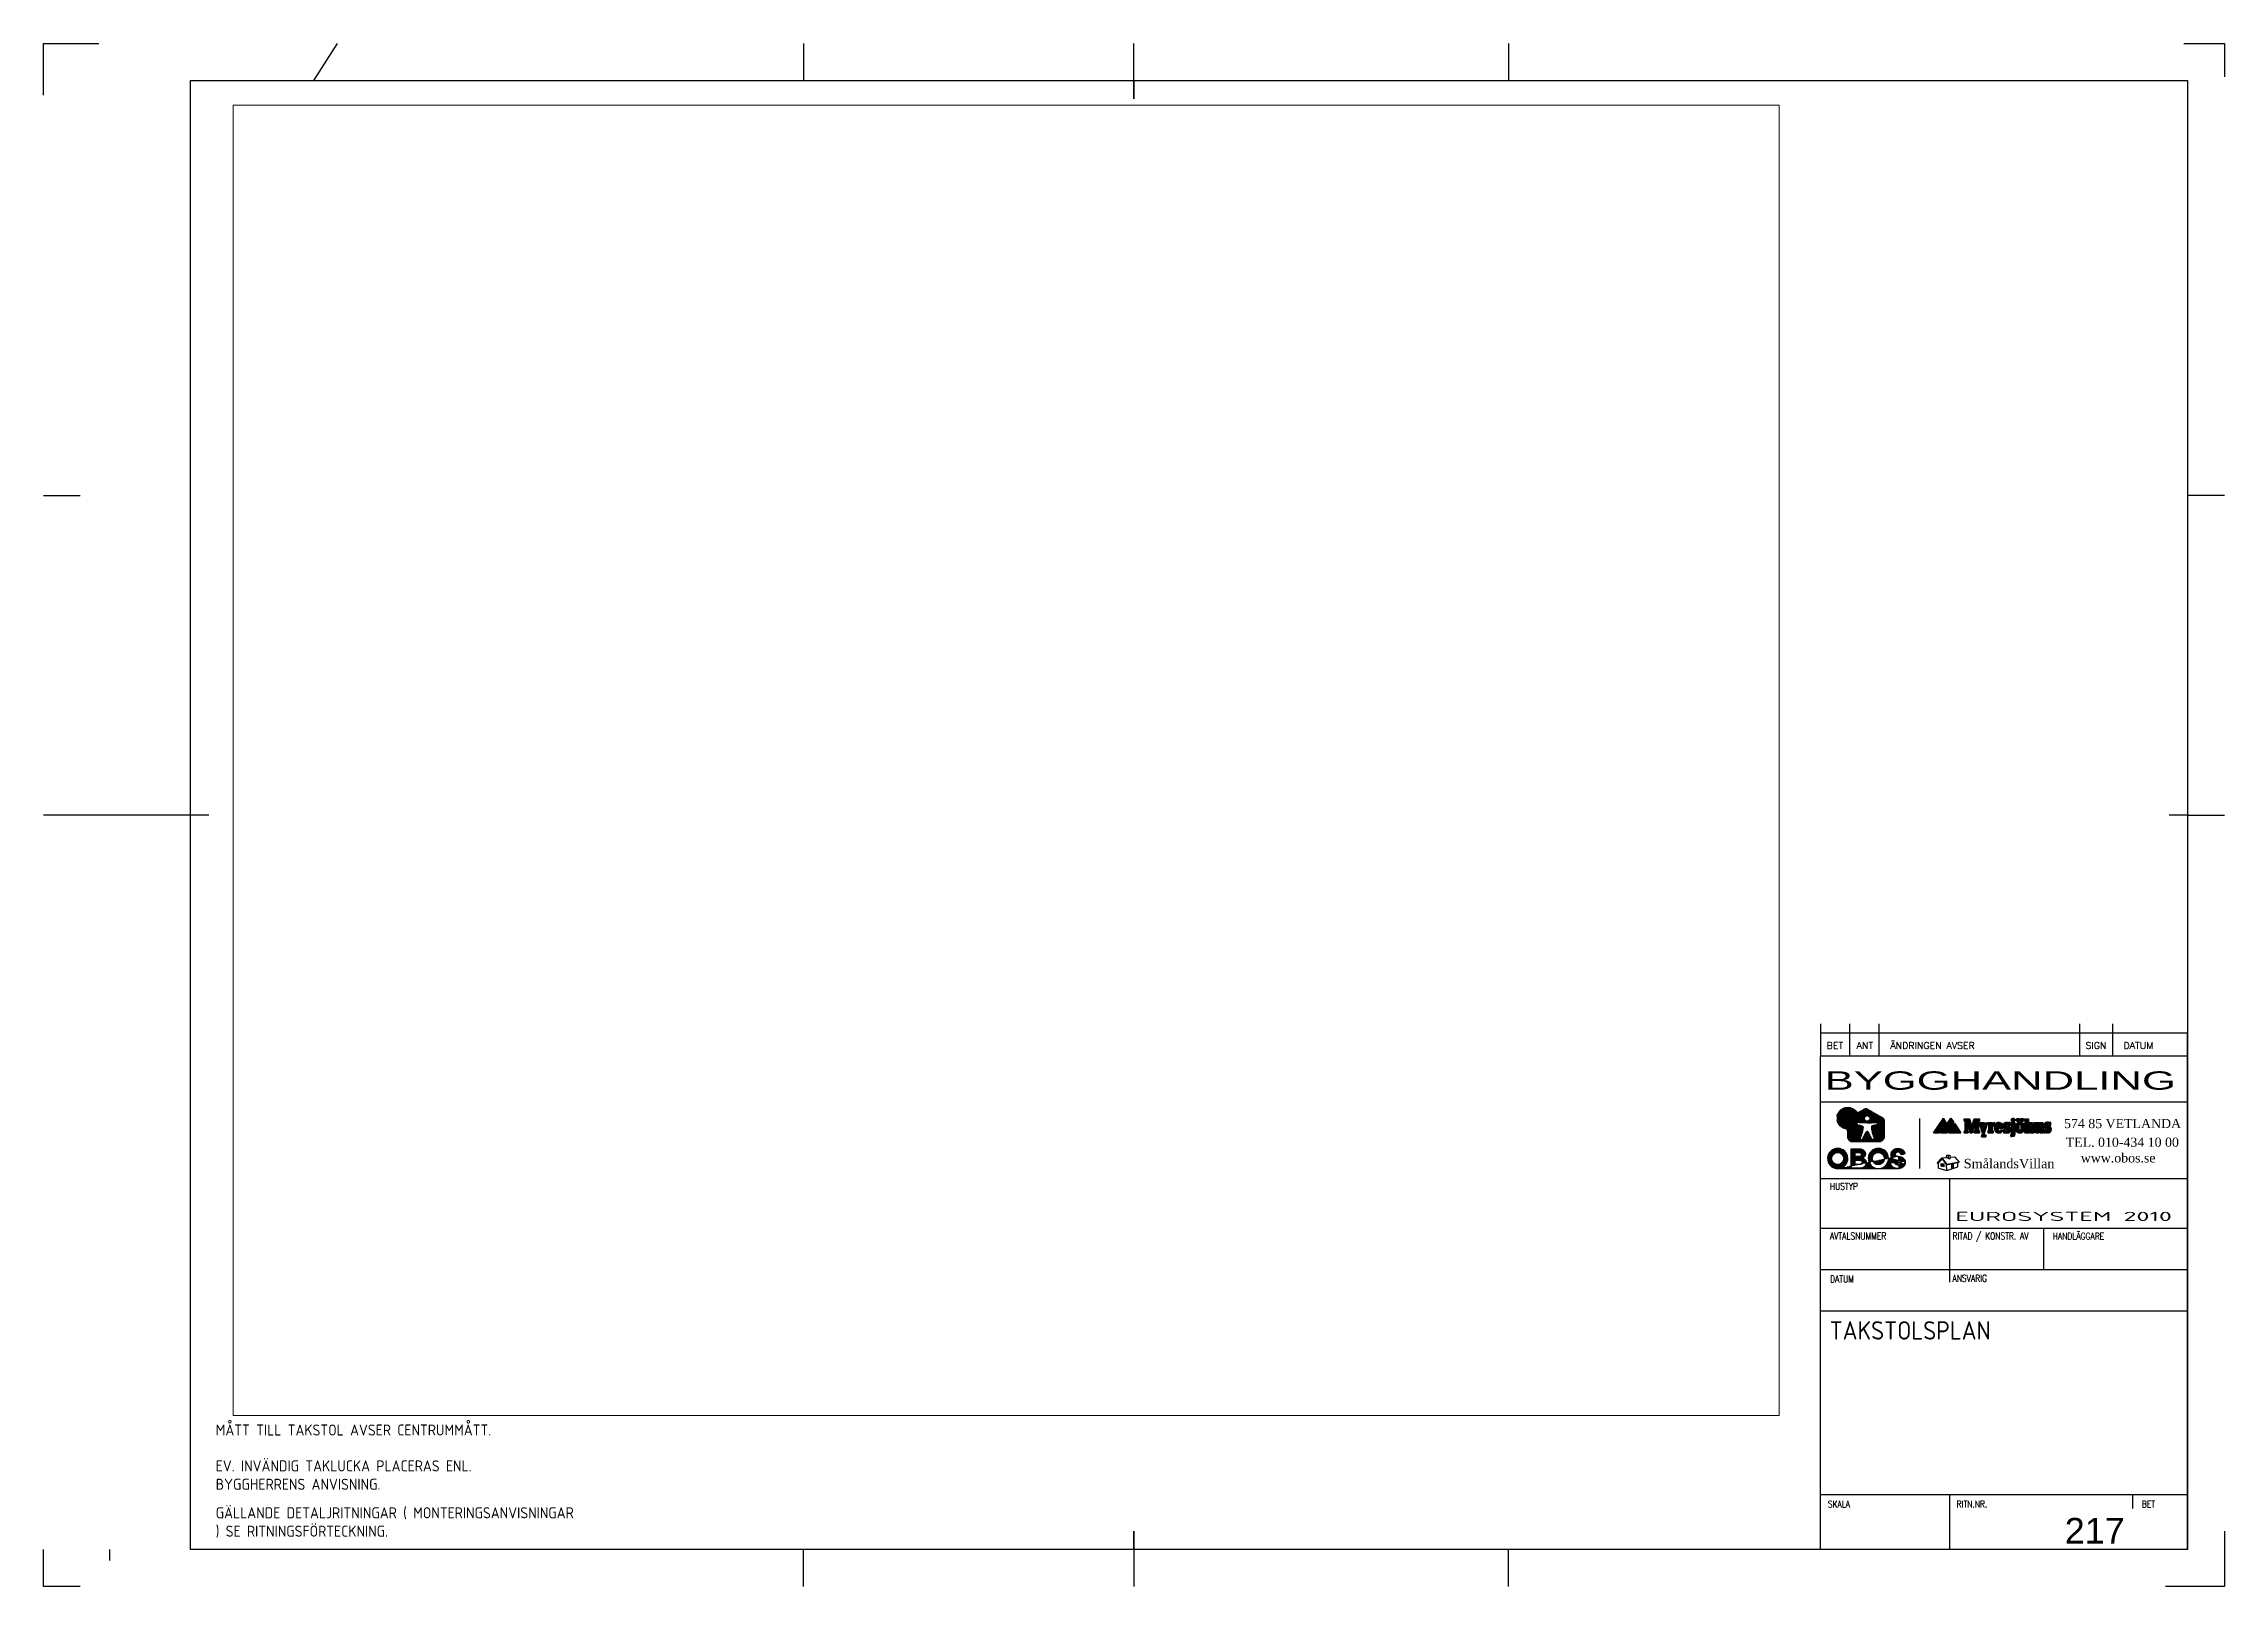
# Paper-space layout '217' of a CAD drawing. Header units: millimetres. Extents: x -4 to 590, y -4 to 416.
import ezdxf
from ezdxf.enums import TextEntityAlignment as Align

# ---------------------------------------------------------------- set-up
doc = ezdxf.new("R2010")
doc.units = ezdxf.units.MM
doc.header["$LTSCALE"] = 50
doc.layers.add('A130A', color=3, linetype='Continuous')
doc.layers.add('Viewport-line', color=6, linetype='Continuous', plot=False)
doc.styles.add('Arial', font='arial.ttf')
doc.styles.add('Helv_out', font='helv_out.shx')
doc.styles.add('ISO', font='iso.shx')
doc.styles.add('ISOCP', font='isocp.shx')
doc.styles.add('SIMPLEX', font='SIMPLEX')
doc.styles.add('SMVLOGO', font='times.ttf', dxfattribs={"height": 6.7})
doc.styles.add('Times New Roman', font='times.ttf')

psp = doc.layouts.new('217')

# ---------------------------------------------------------------- texts
at = {"color": 1, "char_height": 3, "attachment_point": 1, "style": 'ISOCP'}
for s, insert, width in [('MÅTT TILL TAKSTOL AVSER CENTRUMMÅTT.', (43.1, 40.29), 87.8477), ('EV. INVÄNDIG TAKLUCKA PLACERAS ENL. BYGGHERRENS ANVISNING.', (43.1, 30.52), 87.681), ('GÄLLANDE DETALJRITNINGAR ( MONTERINGSANVISNINGAR ) SE RITNINGSFÖRTECKNING.', (43.1, 17.75), 97.3506)]:
    psp.add_mtext(s, dxfattribs=dict(at, insert=insert, width=width))

# ---------------------------------------------------------------- blocks, each defined once
blk = doc.blocks.new('_a2')
at = {"color": 1}
for p, q in [((0, 10668), (381, 10668)), ((0, 10312.4), (0, 10668)), ((14808.2, 10668), (15087.6, 10668)), ((15087.6, 10668), (15087.6, 10439.4)), ((15087.6, 381), (15087.6, 0)), ((0, 0), (0, 254)), ((457.2, 177.8), (457.2, 254)), ((254, 0), (0, 0)), ((15087.6, 0), (14681.2, 0))]:
    blk.add_line(p, q, dxfattribs=at)
at = {"color": 3}
for p, q in [((2032, 10668), (1866.8, 10414)), ((5257.8, 10668), (5257.8, 10414)), ((7543.8, 10287), (7543.8, 10668)), ((10134.6, 10668), (10134.6, 10414)), ((7543.8, 10414), (7543.8, 10287)), ((0, 7543.8), (254, 7543.8)), ((15087.6, 7543.8), (14833.6, 7543.8)), ((1143, 5334), (0, 5334)), ((14833.6, 5334), (14706.6, 5334)), ((14833.6, 5334), (15087.6, 5334)), ((7543.8, 381), (7543.8, 0)), ((7543.8, 254), (7543.8, 381)), ((5257.8, 0), (5257.8, 254)), ((10134.6, 0), (10134.6, 254))]:
    blk.add_line(p, q, dxfattribs=at)
at = {"color": 7}
for p, q in [((1016, 10414), (14833.6, 10414)), ((1016, 254), (1016, 10414)), ((14833.6, 10414), (14833.6, 254)), ((14833.6, 254), (1016, 254))]:
    blk.add_line(p, q, dxfattribs=at)
blk = doc.blocks.new('Rithuvud Mont A2')
at = {"linetype": 'Continuous', "true_color": 0x0d4fa7}
h = blk.add_hatch(dxfattribs=at)
h.set_pattern_fill('ANSI31', color=154, scale=0.059441, angle=315)
h.set_pattern_definition([(0, (-1135.81076, 212.54884), (7e-17, 0.188725508), [])])
edge = h.paths.add_edge_path(flags=16)
edge.add_arc((-87.29, 117.39), 0.773, 0, 360)
edge = h.paths.add_edge_path(flags=16)
edge.add_arc((-92.59, 117.45), 1.92, 0, 360)
h.paths.add_polyline_path([(-92.61, 114.02), (-92.61, 112.11), (-92.56, 111.95), (-92.5, 111.8), (-92.42, 111.66), (-92.33, 111.53), (-92.2, 111.38), (-92.05, 111.26), (-91.86, 111.17), (-91.74, 111.11), (-83.69, 111.11), (-83.49, 111.2), (-83.29, 111.29), (-83.14, 111.42), (-83.01, 111.55), (-82.91, 111.67), (-82.8, 111.86), (-82.73, 112.01), (-82.69, 112.11), (-82.68, 112.24), (-82.68, 112.36), (-82.69, 116.68), (-82.69, 116.81), (-82.7, 116.92), (-82.7, 116.98), (-82.72, 117.08), (-82.74, 117.15), (-82.78, 117.22), (-82.84, 117.31), (-82.87, 117.36), (-82.95, 117.44), (-83.07, 117.53), (-86.13, 119.3), (-86.34, 119.43), (-86.44, 119.49), (-86.67, 119.62), (-86.92, 119.77), (-87.15, 119.9), (-87.31, 119.98), (-87.49, 120.05), (-87.55, 120.06), (-87.83, 120.06), (-87.96, 120.01), (-88.16, 119.91), (-88.34, 119.8), (-88.55, 119.68), (-88.74, 119.57), (-88.9, 119.49), (-89.13, 119.36), (-89.3, 119.26), (-89.39, 119.21), (-89.54, 119.12), (-89.65, 119.07), (-89.75, 119.04), (-89.95, 119.04), (-90, 119.06), (-90.07, 119.1), (-90.12, 119.13), (-90.18, 119.2), (-90.22, 119.24), (-90.27, 119.29), (-90.31, 119.34), (-90.36, 119.39), (-90.39, 119.43), (-90.45, 119.49), (-90.52, 119.55), (-90.58, 119.61), (-90.76, 119.77), (-90.93, 119.9), (-91.07, 119.98), (-91.29, 120.11), (-91.56, 120.23), (-91.76, 120.29), (-91.9, 120.33), (-92.05, 120.37), (-93.12, 120.37), (-93.23, 120.35), (-93.35, 120.31), (-93.57, 120.25), (-93.73, 120.19), (-93.9, 120.11), (-94.04, 120.03), (-94.24, 119.9), (-94.38, 119.81), (-94.49, 119.71), (-94.63, 119.59), (-94.71, 119.51), (-94.84, 119.38), (-94.95, 119.23), (-95.05, 119.08), (-95.15, 118.92), (-95.26, 118.71), (-95.35, 118.49), (-95.43, 118.28), (-95.49, 117.97), (-95.49, 116.88), (-95.42, 116.7), (-95.34, 116.44), (-95.22, 116.17), (-95.1, 115.94), (-94.99, 115.75), (-94.87, 115.59), (-94.7, 115.41), (-94.59, 115.32), (-94.31, 115.07), (-94, 114.86), (-93.72, 114.73), (-93.58, 114.67), (-93.42, 114.63), (-93.19, 114.59), (-93.04, 114.52), (-92.88, 114.44), (-92.74, 114.32), (-92.66, 114.2)])
h.paths.add_polyline_path([(-87.29, 116.2), (-87.56, 116.21), (-87.86, 116.21), (-88.15, 116.22), (-88.46, 116.24), (-88.79, 116.26), (-89.12, 116.27), (-89.43, 116.3), (-89.67, 116.32), (-89.89, 116.33), (-90.02, 116.32), (-90.07, 116.29), (-90.1, 116.24), (-90.11, 116.17), (-90.1, 116.07), (-90.1, 115.98), (-90.08, 115.92), (-90.04, 115.86), (-90.02, 115.81), (-89.98, 115.76), (-89.93, 115.7), (-89.9, 115.66), (-89.85, 115.62), (-89.79, 115.6), (-89.71, 115.58), (-89.63, 115.57), (-89.51, 115.54), (-89.41, 115.52), (-89.34, 115.52), (-89.22, 115.49), (-89.08, 115.45), (-88.96, 115.43), (-88.85, 115.41), (-88.73, 115.37), (-88.62, 115.32), (-88.57, 115.29), (-88.53, 115.27), (-88.51, 115.25), (-88.48, 115.22), (-88.46, 115.18), (-88.44, 115.15), (-88.44, 115.1), (-88.44, 115.05), (-88.43, 115), (-88.43, 114.93), (-88.44, 114.87), (-88.44, 114.83), (-88.44, 114.76), (-88.45, 114.69), (-88.45, 114.64), (-88.46, 114.61), (-88.46, 114.58), (-88.47, 114.55), (-88.47, 114.51), (-88.48, 114.48), (-88.49, 114.43), (-88.5, 114.4), (-88.51, 114.28), (-88.54, 114.15), (-88.58, 114.02), (-88.61, 113.88), (-88.63, 113.77), (-88.64, 113.68), (-88.66, 113.59), (-88.69, 113.49), (-88.73, 113.35), (-88.78, 113.2), (-88.83, 113.04), (-88.91, 112.82), (-88.97, 112.63), (-88.99, 112.55), (-89.03, 112.43), (-89.07, 112.32), (-89.11, 112.21), (-89.15, 112.11), (-89.19, 112.02), (-89.23, 111.9), (-89.22, 111.81), (-89.19, 111.76), (-89.13, 111.7), (-89.06, 111.69), (-88.95, 111.68), (-88.86, 111.69), (-88.76, 111.7), (-88.65, 111.74), (-88.57, 111.79), (-88.48, 111.91), (-88.39, 112.06), (-88.31, 112.25), (-88.27, 112.34), (-88.2, 112.49), (-88.11, 112.65), (-88.04, 112.79), (-87.98, 112.92), (-87.91, 113.03), (-87.85, 113.17), (-87.8, 113.27), (-87.75, 113.36), (-87.7, 113.46), (-87.64, 113.55), (-87.59, 113.62), (-87.53, 113.71), (-87.48, 113.77), (-87.43, 113.83), (-87.41, 113.85), (-87.39, 113.87), (-87.34, 113.87), (-87.29, 113.87), (-87.25, 113.87), (-87.2, 113.87), (-87.18, 113.85), (-87.16, 113.83), (-87.11, 113.77), (-87.06, 113.71), (-87, 113.62), (-86.94, 113.55), (-86.88, 113.46), (-86.83, 113.36), (-86.78, 113.27), (-86.73, 113.17), (-86.67, 113.03), (-86.61, 112.92), (-86.54, 112.79), (-86.48, 112.65), (-86.39, 112.49), (-86.31, 112.34), (-86.28, 112.25), (-86.2, 112.06), (-86.11, 111.91), (-86.02, 111.79), (-85.94, 111.74), (-85.83, 111.7), (-85.72, 111.69), (-85.64, 111.68), (-85.53, 111.69), (-85.46, 111.7), (-85.39, 111.76), (-85.36, 111.81), (-85.36, 111.9), (-85.39, 112.02), (-85.43, 112.11), (-85.48, 112.21), (-85.52, 112.32), (-85.56, 112.43), (-85.6, 112.55), (-85.62, 112.63), (-85.68, 112.82), (-85.75, 113.04), (-85.8, 113.2), (-85.85, 113.35), (-85.9, 113.49), (-85.92, 113.59), (-85.94, 113.68), (-85.96, 113.77), (-85.98, 113.88), (-86.01, 114.02), (-86.05, 114.15), (-86.07, 114.28), (-86.09, 114.4), (-86.1, 114.43), (-86.11, 114.48), (-86.11, 114.51), (-86.12, 114.55), (-86.13, 114.58), (-86.13, 114.61), (-86.14, 114.64), (-86.14, 114.69), (-86.14, 114.76), (-86.15, 114.83), (-86.15, 114.87), (-86.15, 114.93), (-86.15, 115), (-86.15, 115.05), (-86.15, 115.1), (-86.15, 115.15), (-86.12, 115.18), (-86.1, 115.22), (-86.08, 115.25), (-86.06, 115.27), (-86.02, 115.29), (-85.96, 115.32), (-85.86, 115.37), (-85.74, 115.41), (-85.63, 115.43), (-85.51, 115.45), (-85.36, 115.49), (-85.25, 115.52), (-85.18, 115.52), (-85.08, 115.54), (-84.96, 115.57), (-84.88, 115.58), (-84.79, 115.6), (-84.73, 115.62), (-84.69, 115.66), (-84.65, 115.7), (-84.6, 115.76), (-84.57, 115.81), (-84.55, 115.86), (-84.51, 115.92), (-84.49, 115.98), (-84.49, 116.07), (-84.48, 116.17), (-84.49, 116.24), (-84.51, 116.29), (-84.56, 116.32), (-84.7, 116.33), (-84.92, 116.32), (-85.16, 116.3), (-85.46, 116.27), (-85.79, 116.26), (-86.12, 116.24), (-86.43, 116.22), (-86.72, 116.21), (-87.03, 116.21)], flags=16)
at = {"linetype": 'Continuous', "true_color": 0x00aa79}
h = blk.add_hatch(dxfattribs=at)
h.set_pattern_fill('ANSI31', color=124, scale=0.059441, angle=315)
h.set_pattern_definition([(0, (-370.36003, 160.93552), (7e-17, 0.18872551), [])])
h.paths.add_polyline_path([(-94.51, 117.45, 1), (-90.66, 117.45, 1)])
at = {"linetype": 'Continuous', "true_color": 0x0d4fa7}
h = blk.add_hatch(dxfattribs=at)
h.set_pattern_fill('ANSI31', color=154, scale=0.047553, angle=315)
h.set_pattern_definition([(0, (-926.19229, 192.26102), (5e-17, 0.150980406), [])])
edge = h.paths.add_edge_path(flags=16)
edge.add_arc((-95.32, 106.48), 1.65, 0, 360)
edge = h.paths.add_edge_path(flags=16)
edge.add_arc((-84.27, 106.49), 1.65, 0, 360)
edge = h.paths.add_edge_path()
edge.add_line((-84.46, 103.75), (-84, 103.75))
edge.add_arc((-84.23, 106.49), 2.76, 274.80987, 625.19013)
h.paths.add_polyline_path([(-89.27, 106.02), (-89.18, 106.01), (-89.08, 105.98), (-88.97, 105.93), (-88.88, 105.88), (-88.8, 105.81), (-88.75, 105.74), (-88.7, 105.66), (-88.67, 105.57), (-88.66, 105.49), (-88.66, 105.37), (-88.68, 105.27), (-88.72, 105.2), (-88.78, 105.11), (-88.85, 105.04), (-88.93, 104.99), (-89.04, 104.93), (-89.13, 104.9), (-89.22, 104.88), (-89.27, 104.88), (-90.6, 104.88), (-90.6, 106.02)], flags=16)
h.paths.add_polyline_path([(-88.89, 107.56), (-88.89, 107.45), (-88.9, 107.36), (-88.95, 107.29), (-89.01, 107.21), (-89.09, 107.15), (-89.15, 107.1), (-89.25, 107.05), (-89.39, 107.02), (-89.48, 107), (-89.52, 106.99), (-90.6, 106.99), (-90.6, 108.1), (-89.52, 108.1), (-89.41, 108.09), (-89.28, 108.05), (-89.14, 107.99), (-89.05, 107.93), (-88.97, 107.84), (-88.92, 107.75), (-88.89, 107.64)], flags=16)
h.paths.add_polyline_path([(-89.11, 103.84), (-91.68, 103.84), (-91.68, 103.85), (-91.68, 109.14), (-89.34, 109.14), (-89.11, 109.13), (-88.98, 109.1), (-88.81, 109.04), (-88.6, 108.95), (-88.42, 108.86), (-88.3, 108.78), (-88.19, 108.69), (-88.08, 108.57), (-88.03, 108.51), (-87.98, 108.45), (-87.91, 108.32), (-87.87, 108.21), (-87.83, 108.09), (-87.8, 107.97), (-87.78, 107.85), (-87.78, 107.69), (-87.79, 107.58), (-87.8, 107.43), (-87.85, 107.29), (-87.92, 107.15), (-88.03, 106.99), (-88.16, 106.86), (-88.28, 106.76), (-88.42, 106.67), (-88.5, 106.61), (-88.45, 106.58), (-88.39, 106.55), (-88.32, 106.51), (-88.25, 106.47), (-88.15, 106.42), (-88.09, 106.39), (-88.02, 106.33), (-87.94, 106.25), (-87.86, 106.19), (-87.8, 106.13), (-87.72, 106.01), (-87.66, 105.9), (-87.6, 105.75), (-87.57, 105.61), (-87.57, 105.5), (-87.58, 105.26), (-87.58, 105.06), (-87.58, 104.99), (-87.6, 104.9), (-87.62, 104.86), (-87.64, 104.8), (-87.67, 104.73), (-87.71, 104.65), (-87.74, 104.6), (-87.77, 104.56), (-87.8, 104.5), (-87.82, 104.47), (-87.86, 104.43), (-87.87, 104.41), (-87.9, 104.36), (-87.94, 104.33), (-87.99, 104.29), (-88.05, 104.25), (-88.11, 104.2), (-88.18, 104.15), (-88.26, 104.1), (-88.32, 104.07), (-88.4, 104.03), (-88.51, 103.99), (-88.61, 103.96), (-88.72, 103.92), (-88.85, 103.89), (-89, 103.86)], flags=17)
edge = h.paths.add_edge_path()
edge.add_arc((-95.32, 106.49), 2.76, 274.80987, 625.19013)
edge.add_line((-79.16, 103.75), (-78.66, 103.75))
edge.add_line((-76.92, 105.61), (-76.92, 105.17))
edge.add_line((-79.16, 103.75), (-79.33, 103.78))
edge.add_line((-79.33, 103.78), (-79.54, 103.83))
edge.add_line((-79.54, 103.83), (-79.66, 103.86))
edge.add_line((-79.66, 103.86), (-79.76, 103.88))
edge.add_line((-79.76, 103.88), (-79.88, 103.91))
edge.add_line((-79.88, 103.91), (-79.98, 103.96))
edge.add_line((-79.98, 103.96), (-80.11, 104.03))
edge.add_line((-80.11, 104.03), (-80.19, 104.07))
edge.add_line((-80.19, 104.07), (-80.25, 104.1))
edge.add_line((-80.25, 104.1), (-80.31, 104.16))
edge.add_line((-80.31, 104.16), (-80.39, 104.23))
edge.add_line((-80.39, 104.23), (-80.45, 104.3))
edge.add_line((-80.45, 104.3), (-80.54, 104.39))
edge.add_line((-80.54, 104.39), (-80.59, 104.46))
edge.add_line((-80.59, 104.46), (-80.67, 104.56))
edge.add_line((-80.67, 104.56), (-80.73, 104.63))
edge.add_line((-80.73, 104.63), (-80.79, 104.74))
edge.add_line((-80.79, 104.74), (-80.84, 104.84))
edge.add_line((-80.84, 104.84), (-80.9, 104.99))
edge.add_line((-80.9, 104.99), (-80.95, 105.15))
edge.add_line((-80.95, 105.15), (-80.97, 105.24))
edge.add_line((-80.97, 105.24), (-80.99, 105.36))
edge.add_line((-80.99, 105.36), (-81.01, 105.41))
edge.add_line((-76.92, 105.17), (-76.94, 105.07))
edge.add_line((-76.94, 105.07), (-76.97, 104.96))
edge.add_line((-76.97, 104.96), (-77, 104.87))
edge.add_line((-77, 104.87), (-77.06, 104.77))
edge.add_line((-77.06, 104.77), (-77.09, 104.7))
edge.add_line((-77.09, 104.7), (-77.14, 104.62))
edge.add_line((-77.14, 104.62), (-77.18, 104.55))
edge.add_line((-77.18, 104.55), (-77.26, 104.45))
edge.add_line((-77.26, 104.45), (-77.35, 104.34))
edge.add_line((-77.35, 104.34), (-77.41, 104.27))
edge.add_line((-77.41, 104.27), (-77.47, 104.23))
edge.add_line((-77.47, 104.23), (-77.56, 104.16))
edge.add_line((-77.56, 104.16), (-77.65, 104.09))
edge.add_line((-77.65, 104.09), (-77.73, 104.04))
edge.add_line((-77.73, 104.04), (-77.81, 103.99))
edge.add_line((-77.81, 103.99), (-77.9, 103.95))
edge.add_line((-77.9, 103.95), (-78.04, 103.9))
edge.add_line((-78.04, 103.9), (-78.14, 103.86))
edge.add_line((-78.14, 103.86), (-78.28, 103.82))
edge.add_line((-78.28, 103.82), (-78.35, 103.79))
edge.add_line((-78.35, 103.79), (-78.49, 103.77))
edge.add_line((-78.49, 103.77), (-78.66, 103.75))
edge.add_line((-78.92, 107.09), (-78.77, 107.07))
edge.add_line((-78.77, 107.07), (-78.66, 107.06))
edge.add_line((-78.66, 107.06), (-78.51, 107.03))
edge.add_line((-78.51, 107.03), (-78.41, 107.01))
edge.add_line((-78.41, 107.01), (-78.29, 106.98))
edge.add_line((-78.29, 106.98), (-78.15, 106.94))
edge.add_line((-78.15, 106.94), (-78.01, 106.89))
edge.add_line((-78.01, 106.89), (-77.9, 106.84))
edge.add_line((-77.9, 106.84), (-77.76, 106.78))
edge.add_line((-77.76, 106.78), (-77.67, 106.72))
edge.add_line((-77.67, 106.72), (-77.55, 106.65))
edge.add_line((-77.55, 106.65), (-77.46, 106.58))
edge.add_line((-77.46, 106.58), (-77.36, 106.49))
edge.add_line((-77.36, 106.49), (-77.27, 106.41))
edge.add_line((-77.27, 106.41), (-77.19, 106.32))
edge.add_line((-77.19, 106.32), (-77.13, 106.22))
edge.add_line((-77.13, 106.22), (-77.08, 106.13))
edge.add_line((-77.08, 106.13), (-77.03, 106.01))
edge.add_line((-77.03, 106.01), (-76.99, 105.9))
edge.add_line((-76.99, 105.9), (-76.95, 105.76))
edge.add_line((-76.95, 105.76), (-76.92, 105.61))
edge.add_line((-81.01, 105.41), (-79.95, 105.68))
edge.add_line((-79.95, 105.68), (-79.89, 105.43))
edge.add_line((-79.89, 105.43), (-79.8, 105.23))
edge.add_line((-79.8, 105.23), (-79.65, 105.05))
edge.add_line((-79.65, 105.05), (-79.5, 104.92))
edge.add_line((-79.5, 104.92), (-79.17, 104.79))
edge.add_line((-79.17, 104.79), (-79.08, 104.77))
edge.add_line((-79.08, 104.77), (-78.59, 104.77))
edge.add_line((-78.59, 104.77), (-78.41, 104.83))
edge.add_line((-78.41, 104.83), (-78.31, 104.9))
edge.add_line((-78.31, 104.9), (-78.21, 105))
edge.add_line((-78.21, 105), (-78.12, 105.13))
edge.add_line((-78.12, 105.13), (-78.06, 105.29))
edge.add_line((-78.06, 105.29), (-78.07, 105.49))
edge.add_line((-78.07, 105.49), (-78.12, 105.62))
edge.add_line((-78.12, 105.62), (-78.22, 105.73))
edge.add_line((-78.22, 105.73), (-78.38, 105.84))
edge.add_line((-78.38, 105.84), (-78.64, 105.89))
edge.add_line((-78.64, 105.89), (-78.93, 105.94))
edge.add_line((-78.93, 105.94), (-79.19, 105.99))
edge.add_line((-79.19, 105.99), (-79.43, 106.04))
edge.add_line((-79.43, 106.04), (-79.57, 106.08))
edge.add_line((-79.57, 106.08), (-79.79, 106.15))
edge.add_line((-79.79, 106.15), (-79.94, 106.22))
edge.add_line((-79.94, 106.22), (-80.11, 106.31))
edge.add_line((-80.11, 106.31), (-80.2, 106.37))
edge.add_line((-80.2, 106.37), (-80.3, 106.45))
edge.add_line((-80.3, 106.45), (-80.4, 106.56))
edge.add_line((-80.4, 106.56), (-80.53, 106.69))
edge.add_line((-80.53, 106.69), (-80.6, 106.78))
edge.add_line((-80.6, 106.78), (-80.64, 106.86))
edge.add_line((-80.64, 106.86), (-80.7, 106.99))
edge.add_line((-80.7, 106.99), (-80.74, 107.08))
edge.add_line((-80.74, 107.08), (-80.77, 107.17))
edge.add_line((-80.77, 107.17), (-80.78, 107.26))
edge.add_line((-80.78, 107.26), (-80.8, 107.41))
edge.add_line((-80.8, 107.41), (-80.8, 107.49))
edge.add_line((-80.8, 107.49), (-80.81, 107.64))
edge.add_line((-80.81, 107.64), (-80.8, 107.78))
edge.add_line((-80.8, 107.78), (-80.8, 107.83))
edge.add_line((-80.8, 107.83), (-80.78, 107.91))
edge.add_line((-80.78, 107.91), (-80.76, 107.99))
edge.add_line((-80.76, 107.99), (-80.74, 108.05))
edge.add_line((-80.74, 108.05), (-80.71, 108.12))
edge.add_line((-80.71, 108.12), (-80.67, 108.2))
edge.add_line((-80.67, 108.2), (-80.63, 108.28))
edge.add_line((-80.63, 108.28), (-80.56, 108.4))
edge.add_line((-80.56, 108.4), (-80.5, 108.47))
edge.add_line((-80.5, 108.47), (-80.43, 108.57))
edge.add_line((-80.43, 108.57), (-80.35, 108.65))
edge.add_line((-80.35, 108.65), (-80.26, 108.74))
edge.add_line((-80.26, 108.74), (-80.19, 108.81))
edge.add_line((-80.19, 108.81), (-80.1, 108.87))
edge.add_line((-80.1, 108.87), (-80.03, 108.93))
edge.add_line((-80.03, 108.93), (-79.94, 108.98))
edge.add_line((-79.94, 108.98), (-79.83, 109.05))
edge.add_line((-79.83, 109.05), (-79.71, 109.09))
edge.add_line((-79.71, 109.09), (-79.57, 109.14))
edge.add_line((-79.57, 109.14), (-79.47, 109.17))
edge.add_line((-79.47, 109.17), (-79.35, 109.19))
edge.add_line((-79.35, 109.19), (-79.21, 109.22))
edge.add_line((-79.21, 109.22), (-78.62, 109.22))
edge.add_line((-78.62, 109.22), (-78.48, 109.2))
edge.add_line((-78.48, 109.2), (-78.3, 109.16))
edge.add_line((-78.3, 109.16), (-78.13, 109.1))
edge.add_line((-78.13, 109.1), (-77.94, 109.03))
edge.add_line((-77.94, 109.03), (-77.78, 108.95))
edge.add_line((-77.78, 108.95), (-77.63, 108.84))
edge.add_line((-77.63, 108.84), (-77.52, 108.74))
edge.add_line((-77.52, 108.74), (-77.38, 108.62))
edge.add_line((-77.38, 108.62), (-77.29, 108.51))
edge.add_line((-77.29, 108.51), (-77.19, 108.35))
edge.add_line((-77.19, 108.35), (-77.11, 108.17))
edge.add_line((-77.11, 108.17), (-77.04, 107.96))
edge.add_line((-77.04, 107.96), (-77.01, 107.8))
edge.add_line((-77.01, 107.8), (-78.01, 107.51))
edge.add_line((-78.01, 107.51), (-78.04, 107.5))
edge.add_line((-78.04, 107.5), (-78.05, 107.6))
edge.add_line((-78.05, 107.6), (-78.07, 107.68))
edge.add_line((-78.07, 107.68), (-78.13, 107.81))
edge.add_line((-78.13, 107.81), (-78.18, 107.87))
edge.add_line((-78.18, 107.87), (-78.24, 107.94))
edge.add_line((-78.24, 107.94), (-78.32, 108.01))
edge.add_line((-78.32, 108.01), (-78.37, 108.05))
edge.add_line((-78.37, 108.05), (-78.48, 108.11))
edge.add_line((-78.48, 108.11), (-78.53, 108.14))
edge.add_line((-78.53, 108.14), (-78.61, 108.17))
edge.add_line((-78.61, 108.17), (-78.7, 108.19))
edge.add_line((-78.7, 108.19), (-78.76, 108.2))
edge.add_line((-78.76, 108.2), (-79.08, 108.2))
edge.add_line((-79.08, 108.2), (-79.18, 108.18))
edge.add_line((-79.18, 108.18), (-79.29, 108.15))
edge.add_line((-79.29, 108.15), (-79.37, 108.11))
edge.add_line((-79.37, 108.11), (-79.41, 108.09))
edge.add_line((-79.41, 108.09), (-79.46, 108.06))
edge.add_line((-79.46, 108.06), (-79.49, 108.03))
edge.add_line((-79.49, 108.03), (-79.56, 107.96))
edge.add_line((-79.56, 107.96), (-79.62, 107.88))
edge.add_line((-79.62, 107.88), (-79.65, 107.81))
edge.add_line((-79.65, 107.81), (-79.68, 107.73))
edge.add_line((-79.68, 107.73), (-79.68, 107.56))
edge.add_line((-79.68, 107.56), (-79.67, 107.51))
edge.add_line((-79.67, 107.51), (-79.65, 107.47))
edge.add_line((-79.65, 107.47), (-79.61, 107.38))
edge.add_line((-79.61, 107.38), (-79.56, 107.32))
edge.add_line((-79.56, 107.32), (-79.51, 107.28))
edge.add_line((-79.51, 107.28), (-79.46, 107.24))
edge.add_line((-79.46, 107.24), (-79.39, 107.19))
edge.add_line((-79.39, 107.19), (-79.35, 107.18))
edge.add_line((-79.35, 107.18), (-79.3, 107.16))
edge.add_line((-79.3, 107.16), (-79.24, 107.15))
edge.add_line((-79.24, 107.15), (-79.19, 107.13))
edge.add_line((-79.19, 107.13), (-79.13, 107.12))
edge.add_line((-79.13, 107.12), (-79.09, 107.1))
edge.add_line((-79.09, 107.1), (-78.99, 107.09))
edge.add_line((-78.99, 107.09), (-78.93, 107.09))
at = {"color": 1}
for p, q in [((-100, 143.18), (-100, 140.68)), ((-92, 134.43), (-92, 143.18)), ((-84, 134.43), (-84, 143.18)), ((-29.35, 134.43), (-29.35, 143.18)), ((-20.34, 134.43), (-20.34, 143.18)), ((0, 143.18), (0, 140.68)), ((-65.1, 113.46), (-61.76, 113.46)), ((-65.06, 113.51), (-61.79, 113.51)), ((-65.03, 113.57), (-61.83, 113.57)), ((-64.99, 113.62), (-61.86, 113.62)), ((-64.96, 113.68), (-61.9, 113.68)), ((-64.92, 113.73), (-61.94, 113.73)), ((-64.89, 113.79), (-61.97, 113.79)), ((-64.85, 113.84), (-62.01, 113.84)), ((-64.81, 113.89), (-62.04, 113.89)), ((-64.78, 113.95), (-62.08, 113.95)), ((-64.74, 114), (-62.12, 114)), ((-64.71, 114.06), (-62.15, 114.06)), ((-64.67, 114.11), (-62.19, 114.11)), ((-64.64, 114.17), (-62.22, 114.17)), ((-64.6, 114.22), (-62.26, 114.22)), ((-64.56, 114.27), (-62.3, 114.27)), ((-64.53, 114.33), (-62.33, 114.33)), ((-64.49, 114.38), (-62.37, 114.38)), ((-64.46, 114.44), (-62.4, 114.44)), ((-64.42, 114.49), (-62.44, 114.49)), ((-64.39, 114.55), (-62.48, 114.55)), ((-64.35, 114.6), (-62.51, 114.6)), ((-64.31, 114.65), (-62.55, 114.65)), ((-64.28, 114.71), (-62.58, 114.71)), ((-64.24, 114.76), (-62.62, 114.76)), ((-64.21, 114.82), (-62.66, 114.82)), ((-64.17, 114.87), (-62.69, 114.87)), ((-64.14, 114.93), (-62.73, 114.93)), ((-64.1, 114.98), (-62.76, 114.98)), ((-64.06, 115.03), (-62.8, 115.03)), ((-64.03, 115.09), (-62.84, 115.09)), ((-63.99, 115.14), (-62.87, 115.14)), ((-63.96, 115.2), (-62.91, 115.2)), ((-63.92, 115.25), (-62.94, 115.25)), ((-63.89, 115.31), (-62.98, 115.31)), ((-63.85, 115.36), (-63.02, 115.36)), ((-63.81, 115.42), (-63.05, 115.42)), ((-63.78, 115.47), (-63.09, 115.47)), ((-63.74, 115.52), (-63.12, 115.52)), ((-63.71, 115.58), (-63.16, 115.58)), ((-63.67, 115.63), (-63.2, 115.63)), ((-63.64, 115.69), (-63.23, 115.69)), ((-63.6, 115.74), (-63.27, 115.74)), ((-63.57, 115.8), (-63.3, 115.8)), ((-63.53, 115.85), (-63.34, 115.85)), ((-63.49, 115.9), (-63.38, 115.9)), ((-63.46, 115.96), (-63.41, 115.96))]:
    blk.add_line(p, q, dxfattribs=at)
at = {"color": 7}
for p, q in [((-100, 140.68), (0, 140.68)), ((-100, 140.68), (-100, 134.43)), ((0, 134.43), (0, 140.68))]:
    blk.add_line(p, q, dxfattribs=at)
for p, q in [((-100, 0), (-100, 134.43)), ((-100, 134.43), (0, 134.43)), ((0, 0), (0, 134.43)), ((-100, 121.93), (0, 121.93)), ((-100, 101), (0, 101)), ((-64.85, 101), (-64.85, 72.79)), ((-100, 87.5), (0, 87.5)), ((-39.25, 87.5), (-39.25, 76.25)), ((-100, 76.25), (0, 76.25)), ((-100, 65), (0, 65)), ((-100, 15), (0, 15)), ((-64.9, 15), (-64.9, 0)), ((-15, 15), (-15, 11.22)), ((0, 0), (-100, 0))]:
    blk.add_line(p, q)
at = {"color": 154, "linetype": 'Continuous', "true_color": 0x0d4fa7}
for p, q in [((-93.12, 120.37), (-92.05, 120.37)), ((-95.49, 117.97), (-95.49, 116.88)), ((-92.61, 114.02), (-92.61, 112.11)), ((-91.74, 111.11), (-83.69, 111.11)), ((-95.55, 103.75), (-95.08, 103.75)), ((-84.46, 103.75), (-84, 103.75)), ((-79.16, 103.75), (-78.66, 103.75)), ((-76.92, 105.61), (-76.92, 105.17))]:
    blk.add_line(p, q, dxfattribs=at)
at = {"color": 8, "ltscale": 50}
blk.add_line((-72.97, 103.75), (-72.97, 117.34), dxfattribs=at)
at = {"color": 5}
for p, q in [((-69.22, 113.46), (-67.61, 113.46)), ((-69.18, 113.51), (-67.57, 113.51)), ((-69.14, 113.57), (-67.54, 113.57)), ((-69.11, 113.62), (-67.5, 113.62)), ((-69.07, 113.68), (-67.47, 113.68)), ((-69.04, 113.73), (-67.43, 113.73)), ((-69, 113.79), (-67.4, 113.79)), ((-68.96, 113.84), (-67.36, 113.84)), ((-68.93, 113.89), (-67.32, 113.89)), ((-68.89, 113.95), (-67.29, 113.95)), ((-68.86, 114), (-67.25, 114)), ((-68.82, 114.06), (-67.22, 114.06)), ((-68.78, 114.11), (-67.18, 114.11)), ((-68.75, 114.17), (-67.14, 114.17)), ((-68.71, 114.22), (-67.11, 114.22)), ((-68.67, 114.27), (-67.07, 114.27)), ((-68.64, 114.33), (-67.04, 114.33)), ((-68.6, 114.38), (-67, 114.38)), ((-68.57, 114.44), (-66.97, 114.44)), ((-68.53, 114.49), (-66.93, 114.49)), ((-68.49, 114.55), (-66.89, 114.55)), ((-68.46, 114.6), (-66.86, 114.6)), ((-68.42, 114.65), (-66.82, 114.65)), ((-68.39, 114.71), (-66.79, 114.71)), ((-68.35, 114.76), (-66.75, 114.76)), ((-68.31, 114.82), (-66.71, 114.82)), ((-68.28, 114.87), (-66.68, 114.87)), ((-68.24, 114.93), (-66.64, 114.93)), ((-68.2, 114.98), (-66.61, 114.98)), ((-68.17, 115.03), (-66.57, 115.03)), ((-68.13, 115.09), (-66.54, 115.09)), ((-68.1, 115.14), (-66.5, 115.14)), ((-68.06, 115.2), (-66.46, 115.2)), ((-68.02, 115.25), (-66.43, 115.25)), ((-67.99, 115.31), (-66.39, 115.31)), ((-67.95, 115.36), (-66.36, 115.36)), ((-67.92, 115.42), (-66.32, 115.42)), ((-67.88, 115.47), (-66.29, 115.47)), ((-67.84, 115.52), (-66.25, 115.52)), ((-67.81, 115.58), (-66.21, 115.58)), ((-67.77, 115.63), (-66.18, 115.63)), ((-67.73, 115.69), (-66.14, 115.69)), ((-67.7, 115.74), (-66.11, 115.74)), ((-67.66, 115.8), (-66.07, 115.8)), ((-67.63, 115.85), (-66.03, 115.85)), ((-67.59, 115.9), (-66, 115.9)), ((-67.55, 115.96), (-65.96, 115.96)), ((-67.52, 116.01), (-65.93, 116.01)), ((-67.48, 116.07), (-65.89, 116.07)), ((-67.45, 116.12), (-65.86, 116.12)), ((-67.41, 116.18), (-65.82, 116.18)), ((-67.37, 116.23), (-65.78, 116.23)), ((-67.34, 116.28), (-65.8, 116.28)), ((-67.3, 116.34), (-65.83, 116.34)), ((-67.27, 116.39), (-65.87, 116.39)), ((-67.23, 116.45), (-65.9, 116.45)), ((-67.2, 113.46), (-65.6, 113.46)), ((-67.19, 116.5), (-65.93, 116.5)), ((-67.16, 116.56), (-65.96, 116.56)), ((-67.16, 113.51), (-65.57, 113.51)), ((-67.13, 113.57), (-65.53, 113.57)), ((-67.12, 116.61), (-66, 116.61)), ((-67.09, 113.62), (-65.5, 113.62)), ((-67.08, 116.66), (-66.03, 116.66)), ((-67.05, 116.72), (-66.06, 116.72)), ((-67.05, 113.68), (-65.46, 113.68)), ((-67.02, 113.73), (-65.42, 113.73)), ((-67.01, 116.77), (-66.1, 116.77)), ((-66.98, 116.83), (-66.13, 116.83)), ((-66.98, 113.79), (-65.39, 113.79)), ((-66.94, 116.88), (-66.16, 116.88)), ((-66.94, 113.84), (-65.35, 113.84)), ((-66.91, 113.89), (-65.32, 113.89)), ((-66.9, 116.94), (-66.19, 116.94)), ((-66.87, 116.99), (-66.23, 116.99)), ((-66.87, 113.95), (-65.28, 113.95)), ((-66.83, 117.04), (-66.26, 117.04)), ((-66.83, 114), (-65.24, 114)), ((-66.8, 117.1), (-66.29, 117.1)), ((-66.8, 114.06), (-65.21, 114.06)), ((-66.76, 117.15), (-66.33, 117.15)), ((-66.76, 114.11), (-65.17, 114.11)), ((-66.72, 117.21), (-66.36, 117.21)), ((-66.72, 114.17), (-65.14, 114.17)), ((-66.69, 117.26), (-66.39, 117.26)), ((-66.69, 114.22), (-65.1, 114.22)), ((-66.65, 117.32), (-66.42, 117.32)), ((-66.65, 114.27), (-65.06, 114.27)), ((-66.61, 117.37), (-66.46, 117.37)), ((-66.61, 114.33), (-65.03, 114.33)), ((-66.58, 117.42), (-66.49, 117.42)), ((-66.58, 114.38), (-64.99, 114.38)), ((-66.54, 117.48), (-66.52, 117.48)), ((-66.54, 114.44), (-64.96, 114.44)), ((-66.5, 114.49), (-64.92, 114.49)), ((-66.47, 114.55), (-64.88, 114.55)), ((-66.43, 114.6), (-64.85, 114.6)), ((-66.39, 114.65), (-64.81, 114.65)), ((-66.36, 114.71), (-64.78, 114.71)), ((-66.32, 114.76), (-64.74, 114.76)), ((-66.28, 114.82), (-64.7, 114.82)), ((-66.25, 114.87), (-64.67, 114.87)), ((-66.21, 114.93), (-64.63, 114.93)), ((-66.17, 114.98), (-64.6, 114.98)), ((-66.14, 115.03), (-64.56, 115.03)), ((-66.1, 115.09), (-64.52, 115.09)), ((-66.06, 115.14), (-64.49, 115.14)), ((-66.03, 115.2), (-64.45, 115.2)), ((-65.99, 115.25), (-64.42, 115.25)), ((-65.95, 115.31), (-64.38, 115.31)), ((-65.92, 115.36), (-64.34, 115.36)), ((-65.88, 115.42), (-64.31, 115.42)), ((-65.84, 115.47), (-64.27, 115.47)), ((-65.81, 115.52), (-64.24, 115.52)), ((-65.77, 115.58), (-64.2, 115.58)), ((-65.73, 115.63), (-64.16, 115.63)), ((-65.7, 115.69), (-64.13, 115.69)), ((-65.66, 115.74), (-64.09, 115.74)), ((-65.62, 115.8), (-64.06, 115.8)), ((-65.59, 115.85), (-64.02, 115.85)), ((-65.55, 115.9), (-63.98, 115.9)), ((-65.51, 115.96), (-63.95, 115.96)), ((-65.48, 116.01), (-63.91, 116.01)), ((-65.44, 116.07), (-63.88, 116.07)), ((-65.4, 116.12), (-63.84, 116.12)), ((-65.37, 116.18), (-63.8, 116.18)), ((-65.33, 116.23), (-63.77, 116.23)), ((-65.29, 116.28), (-63.73, 116.28)), ((-65.26, 116.34), (-63.69, 116.34)), ((-65.22, 116.39), (-63.72, 116.39)), ((-65.18, 116.45), (-63.76, 116.45)), ((-65.15, 116.5), (-63.8, 116.5)), ((-65.11, 116.56), (-63.83, 116.56)), ((-65.07, 116.61), (-63.87, 116.61)), ((-65.04, 116.66), (-63.91, 116.66)), ((-65, 116.72), (-63.95, 116.72)), ((-64.96, 116.77), (-63.98, 116.77)), ((-64.93, 116.83), (-64.02, 116.83)), ((-64.89, 116.88), (-64.06, 116.88)), ((-64.85, 116.94), (-64.1, 116.94)), ((-64.82, 116.99), (-64.13, 116.99)), ((-64.78, 117.04), (-64.17, 117.04)), ((-64.74, 117.1), (-64.21, 117.1)), ((-64.71, 117.15), (-64.24, 117.15)), ((-64.67, 117.21), (-64.28, 117.21)), ((-64.63, 117.26), (-64.32, 117.26)), ((-64.6, 117.32), (-64.36, 117.32)), ((-64.56, 117.37), (-64.39, 117.37)), ((-64.52, 117.42), (-64.43, 117.42)), ((-64.49, 117.48), (-64.47, 117.48)), ((-60.85, 117.25), (-59.38, 117.25)), ((-60.85, 117.2), (-59.36, 117.2)), ((-60.85, 117.14), (-59.34, 117.14)), ((-60.85, 117.09), (-59.33, 117.09)), ((-60.85, 117.03), (-59.31, 117.03)), ((-60.85, 116.98), (-59.29, 116.98)), ((-60.85, 116.93), (-59.28, 116.93)), ((-60.85, 116.87), (-59.26, 116.87)), ((-60.85, 116.82), (-59.25, 116.82)), ((-60.85, 116.76), (-59.23, 116.76)), ((-60.85, 116.71), (-59.21, 116.71)), ((-60.84, 113.61), (-59.82, 113.61)), ((-60.84, 113.56), (-59.82, 113.56)), ((-60.84, 113.5), (-59.82, 113.5)), ((-60.83, 113.99), (-59.84, 113.99)), ((-60.83, 113.94), (-59.83, 113.94)), ((-60.83, 113.88), (-59.83, 113.88)), ((-60.83, 113.83), (-59.83, 113.83)), ((-60.83, 113.78), (-59.83, 113.78)), ((-60.83, 113.72), (-59.83, 113.72)), ((-60.83, 113.67), (-59.83, 113.67)), ((-60.71, 114.05), (-59.99, 114.05)), ((-60.69, 116.65), (-59.2, 116.65)), ((-60.64, 114.1), (-60.03, 114.1)), ((-60.62, 116.6), (-59.18, 116.6)), ((-60.62, 116.55), (-59.17, 116.55)), ((-60.62, 116.49), (-59.15, 116.49)), ((-60.62, 116.44), (-59.13, 116.44)), ((-60.62, 116.38), (-59.12, 116.38)), ((-60.62, 116.33), (-59.1, 116.33)), ((-60.62, 116.27), (-59.08, 116.27)), ((-60.62, 116.22), (-59.07, 116.22)), ((-60.62, 116.17), (-59.05, 116.17)), ((-60.62, 116.11), (-59.04, 116.11)), ((-60.62, 116.06), (-59.02, 116.06)), ((-60.62, 116), (-60.04, 116)), ((-60.62, 115.95), (-60.04, 115.95)), ((-60.62, 115.89), (-60.04, 115.89)), ((-60.62, 115.84), (-60.04, 115.84)), ((-60.61, 115.79), (-60.04, 115.79)), ((-60.61, 115.73), (-60.03, 115.73)), ((-60.61, 115.68), (-60.03, 115.68)), ((-60.61, 115.62), (-60.03, 115.62)), ((-60.61, 115.57), (-60.03, 115.57)), ((-60.61, 115.51), (-60.03, 115.51)), ((-60.61, 115.46), (-60.03, 115.46)), ((-60.61, 115.4), (-60.03, 115.4)), ((-60.61, 115.35), (-60.03, 115.35)), ((-60.61, 115.3), (-60.03, 115.3)), ((-60.61, 115.24), (-60.03, 115.24)), ((-60.61, 115.19), (-60.03, 115.19)), ((-60.61, 115.13), (-60.03, 115.13)), ((-60.61, 115.08), (-60.03, 115.08)), ((-60.61, 115.02), (-60.03, 115.02)), ((-60.61, 114.97), (-60.03, 114.97)), ((-60.61, 114.92), (-60.03, 114.92)), ((-60.61, 114.86), (-60.03, 114.86)), ((-60.61, 114.81), (-60.03, 114.81)), ((-60.61, 114.75), (-60.03, 114.75)), ((-60.61, 114.7), (-60.03, 114.7)), ((-60.61, 114.21), (-60.03, 114.21)), ((-60.61, 114.16), (-60.03, 114.16)), ((-60.6, 114.64), (-60.03, 114.64)), ((-60.6, 114.59), (-60.03, 114.59)), ((-60.6, 114.54), (-60.03, 114.54)), ((-60.6, 114.48), (-60.03, 114.48)), ((-60.6, 114.43), (-60.03, 114.43)), ((-60.6, 114.37), (-60.03, 114.37)), ((-60.6, 114.32), (-60.03, 114.32)), ((-60.6, 114.26), (-60.03, 114.26)), ((-60.03, 116), (-59, 116)), ((-60.02, 115.95), (-58.99, 115.95)), ((-60, 115.89), (-58.97, 115.89)), ((-59.98, 115.84), (-58.95, 115.84)), ((-59.97, 115.79), (-58.94, 115.79)), ((-59.95, 115.73), (-58.92, 115.73)), ((-59.93, 115.68), (-58.91, 115.68)), ((-59.92, 115.62), (-58.89, 115.62)), ((-59.9, 115.57), (-58.87, 115.57)), ((-59.89, 115.51), (-58.86, 115.51)), ((-59.87, 115.46), (-58.84, 115.46)), ((-59.85, 115.4), (-58.83, 115.4)), ((-59.84, 115.35), (-58.81, 115.35)), ((-59.82, 115.3), (-58.79, 115.3)), ((-59.8, 115.24), (-58.18, 115.24)), ((-59.79, 115.19), (-58.2, 115.19)), ((-59.77, 115.13), (-58.21, 115.13)), ((-59.76, 115.08), (-58.23, 115.08)), ((-59.74, 115.02), (-58.24, 115.02)), ((-59.72, 114.97), (-58.26, 114.97)), ((-59.71, 114.92), (-58.27, 114.92)), ((-59.69, 114.86), (-58.29, 114.86)), ((-59.67, 114.81), (-58.3, 114.81)), ((-59.66, 114.75), (-58.32, 114.75)), ((-59.64, 114.7), (-58.33, 114.7)), ((-59.63, 114.64), (-58.35, 114.64)), ((-59.61, 114.59), (-58.37, 114.59)), ((-59.59, 114.54), (-58.38, 114.54)), ((-59.58, 114.48), (-58.4, 114.48)), ((-59.56, 114.43), (-58.41, 114.43)), ((-59.54, 114.37), (-58.43, 114.37)), ((-59.53, 114.32), (-58.44, 114.32)), ((-59.51, 114.26), (-58.46, 114.26)), ((-59.5, 114.21), (-58.47, 114.21)), ((-59.48, 114.16), (-58.49, 114.16)), ((-59.46, 114.1), (-58.5, 114.1)), ((-59.45, 114.05), (-58.52, 114.05)), ((-59.43, 113.99), (-58.53, 113.99)), ((-59.41, 113.94), (-58.55, 113.94)), ((-59.4, 113.88), (-58.57, 113.88)), ((-59.38, 113.83), (-58.58, 113.83)), ((-59.37, 113.78), (-58.6, 113.78)), ((-59.35, 113.72), (-58.61, 113.72)), ((-59.33, 113.67), (-58.63, 113.67)), ((-59.32, 113.61), (-58.64, 113.61)), ((-59.3, 113.56), (-58.66, 113.56)), ((-59.28, 113.5), (-58.67, 113.5)), ((-58.76, 115.3), (-58.17, 115.3)), ((-58.75, 115.35), (-58.15, 115.35)), ((-58.73, 115.4), (-58.13, 115.4)), ((-58.72, 115.46), (-58.12, 115.46)), ((-58.7, 115.51), (-58.1, 115.51)), ((-58.68, 115.57), (-58.09, 115.57)), ((-58.67, 115.62), (-58.07, 115.62)), ((-58.65, 115.68), (-58.06, 115.68)), ((-58.64, 115.73), (-58.04, 115.73)), ((-58.62, 115.79), (-58.03, 115.79)), ((-58.6, 115.84), (-58.01, 115.84)), ((-58.59, 115.89), (-58, 115.89)), ((-58.57, 115.95), (-57.98, 115.95)), ((-58.56, 116), (-57.97, 116)), ((-58.54, 116.06), (-57.95, 116.06)), ((-58.52, 116.11), (-56.92, 116.11)), ((-58.51, 116.17), (-56.92, 116.17)), ((-58.49, 116.22), (-56.92, 116.22)), ((-58.48, 116.27), (-56.92, 116.27)), ((-58.46, 116.33), (-56.92, 116.33)), ((-58.44, 116.38), (-56.92, 116.38)), ((-58.43, 116.44), (-56.92, 116.44)), ((-58.41, 116.49), (-56.92, 116.49)), ((-58.39, 116.55), (-56.92, 116.55)), ((-58.38, 116.6), (-56.92, 116.6)), ((-58.36, 116.65), (-56.92, 116.65)), ((-58.35, 116.71), (-56.69, 116.71)), ((-58.33, 116.76), (-56.69, 116.76)), ((-58.31, 116.82), (-56.69, 116.82)), ((-58.3, 116.87), (-56.69, 116.87)), ((-58.28, 116.93), (-56.7, 116.93)), ((-58.27, 116.98), (-56.7, 116.98)), ((-58.25, 117.03), (-56.7, 117.03)), ((-58.23, 117.09), (-56.7, 117.09)), ((-58.22, 117.14), (-56.71, 117.14)), ((-58.2, 117.2), (-56.71, 117.2)), ((-58.19, 117.25), (-56.71, 117.25)), ((-58.12, 113.99), (-56.7, 113.99)), ((-58.12, 113.94), (-56.7, 113.94)), ((-58.12, 113.88), (-56.7, 113.88)), ((-58.12, 113.83), (-56.7, 113.83)), ((-58.12, 113.78), (-56.7, 113.78)), ((-58.12, 113.72), (-56.7, 113.72)), ((-58.12, 113.67), (-56.7, 113.67)), ((-58.12, 113.61), (-56.7, 113.61)), ((-58.12, 113.56), (-56.7, 113.56)), ((-58.12, 113.5), (-56.7, 113.5)), ((-58.11, 114.05), (-56.7, 114.05)), ((-57.94, 116.06), (-56.93, 116.06)), ((-57.94, 116), (-56.93, 116)), ((-57.94, 115.95), (-56.93, 115.95)), ((-57.94, 115.89), (-56.93, 115.89)), ((-57.94, 115.84), (-56.93, 115.84)), ((-57.94, 115.79), (-56.93, 115.79)), ((-57.94, 115.73), (-56.93, 115.73)), ((-57.94, 115.68), (-56.93, 115.68)), ((-57.93, 115.62), (-56.93, 115.62)), ((-57.93, 115.57), (-56.93, 115.57)), ((-57.93, 115.51), (-56.93, 115.51)), ((-57.93, 115.46), (-56.93, 115.46)), ((-57.93, 115.4), (-56.93, 115.4)), ((-57.93, 115.35), (-56.93, 115.35)), ((-57.93, 115.3), (-56.93, 115.3)), ((-57.93, 115.24), (-56.93, 115.24)), ((-57.93, 115.19), (-56.93, 115.19)), ((-57.93, 115.13), (-56.93, 115.13)), ((-57.93, 115.08), (-56.93, 115.08)), ((-57.93, 115.02), (-56.93, 115.02)), ((-57.93, 114.97), (-56.93, 114.97)), ((-57.92, 114.92), (-56.93, 114.92)), ((-57.92, 114.86), (-56.93, 114.86)), ((-57.92, 114.81), (-56.93, 114.81)), ((-57.92, 114.75), (-56.93, 114.75)), ((-57.92, 114.7), (-56.93, 114.7)), ((-57.92, 114.64), (-56.94, 114.64)), ((-57.92, 114.59), (-56.94, 114.59)), ((-57.92, 114.54), (-56.94, 114.54)), ((-57.92, 114.48), (-56.94, 114.48)), ((-57.92, 114.43), (-56.94, 114.43)), ((-57.92, 114.37), (-56.94, 114.37)), ((-57.92, 114.32), (-56.94, 114.32)), ((-57.92, 114.26), (-56.94, 114.26)), ((-57.91, 114.21), (-56.94, 114.21)), ((-57.91, 114.16), (-56.94, 114.16)), ((-57.91, 114.1), (-56.94, 114.1)), ((-56.77, 116.22), (-55.54, 116.22)), ((-56.77, 116.17), (-55.54, 116.17)), ((-56.77, 116.11), (-55.54, 116.11)), ((-56.77, 116.06), (-55.54, 116.06)), ((-56.77, 116), (-55.54, 116)), ((-56.77, 115.95), (-55.54, 115.95)), ((-56.77, 115.89), (-55.54, 115.89)), ((-56.76, 115.84), (-55.54, 115.84)), ((-56.76, 115.79), (-55.54, 115.79)), ((-56.76, 115.73), (-55.54, 115.73)), ((-56.76, 115.68), (-55.54, 115.68)), ((-56.63, 115.62), (-55.67, 115.62)), ((-56.6, 115.57), (-55.65, 115.57)), ((-56.58, 115.51), (-55.64, 115.51)), ((-56.56, 115.46), (-55.62, 115.46)), ((-56.54, 115.4), (-55.61, 115.4)), ((-56.53, 115.35), (-55.6, 115.35)), ((-56.51, 115.3), (-55.58, 115.3)), ((-56.49, 115.24), (-55.57, 115.24)), ((-56.47, 115.19), (-55.55, 115.19)), ((-56.45, 115.13), (-55.54, 115.13)), ((-56.43, 115.08), (-55.52, 115.08)), ((-56.42, 115.02), (-55.51, 115.02)), ((-56.4, 114.97), (-55.49, 114.97)), ((-56.38, 114.92), (-55.48, 114.92)), ((-56.36, 114.86), (-55.46, 114.86)), ((-56.34, 114.81), (-55.45, 114.81)), ((-56.32, 114.75), (-55.44, 114.75)), ((-56.31, 114.7), (-55.42, 114.7)), ((-56.29, 114.64), (-55.01, 114.64)), ((-56.27, 114.59), (-55.03, 114.59)), ((-56.25, 114.54), (-55.05, 114.54)), ((-56.23, 114.48), (-55.06, 114.48)), ((-56.22, 114.43), (-55.08, 114.43)), ((-56.2, 114.37), (-55.1, 114.37)), ((-56.18, 114.32), (-55.12, 114.32)), ((-56.16, 114.26), (-55.13, 114.26)), ((-56.14, 114.21), (-55.15, 114.21)), ((-56.12, 114.16), (-55.17, 114.16)), ((-56.11, 114.1), (-55.19, 114.1)), ((-56.09, 114.05), (-55.2, 114.05)), ((-56.07, 113.99), (-55.22, 113.99)), ((-56.05, 113.94), (-55.24, 113.94)), ((-56.03, 113.88), (-55.26, 113.88)), ((-56.03, 112.91), (-54.97, 112.91)), ((-56.02, 113.83), (-55.27, 113.83)), ((-56.01, 112.96), (-55.56, 112.96)), ((-56, 113.78), (-55.29, 113.78)), ((-55.99, 113.02), (-55.54, 113.02)), ((-55.98, 113.72), (-55.31, 113.72)), ((-55.97, 113.07), (-55.52, 113.07)), ((-55.96, 113.67), (-55.33, 113.67)), ((-55.96, 113.12), (-55.5, 113.12)), ((-55.94, 113.61), (-55.34, 113.61)), ((-55.94, 113.18), (-55.48, 113.18)), ((-55.92, 113.56), (-55.36, 113.56)), ((-55.92, 113.23), (-55.47, 113.23)), ((-55.91, 113.5), (-55.38, 113.5)), ((-55.9, 113.29), (-55.45, 113.29)), ((-55.89, 113.45), (-55.4, 113.45)), ((-55.88, 113.34), (-55.43, 113.34)), ((-55.87, 113.4), (-55.41, 113.4)), ((-55.41, 114.7), (-54.99, 114.7)), ((-55.39, 114.75), (-54.98, 114.75)), ((-55.37, 114.81), (-54.96, 114.81)), ((-55.36, 114.86), (-54.94, 114.86)), ((-55.34, 114.92), (-54.92, 114.92)), ((-55.32, 115.84), (-54.48, 115.84)), ((-55.32, 115.79), (-54.48, 115.79)), ((-55.32, 115.73), (-54.48, 115.73)), ((-55.32, 115.68), (-54.55, 115.68)), ((-55.32, 114.97), (-54.91, 114.97)), ((-55.31, 116.11), (-54.47, 116.11)), ((-55.31, 116.06), (-54.47, 116.06)), ((-55.31, 116), (-54.47, 116)), ((-55.31, 115.95), (-54.48, 115.95)), ((-55.31, 115.89), (-54.48, 115.89)), ((-55.3, 116.22), (-54.47, 116.22)), ((-55.3, 116.17), (-54.47, 116.17)), ((-55.3, 115.02), (-54.89, 115.02)), ((-55.29, 115.08), (-54.87, 115.08)), ((-55.27, 115.13), (-54.85, 115.13)), ((-55.25, 115.19), (-54.84, 115.19)), ((-55.24, 115.24), (-54.82, 115.24)), ((-55.22, 115.3), (-54.8, 115.3)), ((-55.2, 115.62), (-54.66, 115.62)), ((-55.2, 115.35), (-54.78, 115.35)), ((-55.18, 115.4), (-54.77, 115.4)), ((-55.17, 115.46), (-54.75, 115.46)), ((-55.15, 115.57), (-54.71, 115.57)), ((-55.15, 115.51), (-54.73, 115.51)), ((-54.33, 116.22), (-53.24, 116.22)), ((-54.33, 116.17), (-53.24, 116.17)), ((-54.33, 116.11), (-53.24, 116.11)), ((-54.33, 116.06), (-53.24, 116.06)), ((-54.33, 116), (-53.24, 116)), ((-54.33, 115.95), (-52.65, 115.95)), ((-54.33, 115.89), (-52.65, 115.89)), ((-54.33, 115.84), (-52.65, 115.84)), ((-54.32, 115.79), (-52.65, 115.79)), ((-54.32, 115.73), (-52.65, 115.73)), ((-54.32, 115.68), (-52.65, 115.68)), ((-54.31, 113.94), (-53.01, 113.94)), ((-54.31, 113.88), (-53.01, 113.88)), ((-54.31, 113.83), (-53.01, 113.83)), ((-54.31, 113.78), (-53.01, 113.78)), ((-54.31, 113.72), (-53.02, 113.72)), ((-54.31, 113.67), (-53.02, 113.67)), ((-54.31, 113.61), (-53.02, 113.61)), ((-54.31, 113.56), (-53.02, 113.56)), ((-54.31, 113.5), (-53.02, 113.5)), ((-54.3, 114.05), (-53.01, 114.05)), ((-54.3, 113.99), (-53.01, 113.99)), ((-54.18, 115.62), (-52.65, 115.62)), ((-54.18, 115.57), (-52.65, 115.57)), ((-54.18, 115.51), (-52.65, 115.51)), ((-54.18, 115.46), (-52.66, 115.46)), ((-54.18, 115.4), (-52.66, 115.4)), ((-54.18, 115.35), (-53.06, 115.35)), ((-54.18, 115.3), (-53.17, 115.3)), ((-54.18, 115.24), (-53.21, 115.24)), ((-54.18, 115.19), (-53.23, 115.19)), ((-54.18, 115.13), (-53.23, 115.13)), ((-54.18, 115.08), (-53.23, 115.08)), ((-54.18, 115.02), (-53.23, 115.02)), ((-54.18, 114.97), (-53.23, 114.97)), ((-54.18, 114.92), (-53.23, 114.92)), ((-54.18, 114.86), (-53.23, 114.86)), ((-54.18, 114.81), (-53.23, 114.81)), ((-54.18, 114.75), (-53.23, 114.75)), ((-54.18, 114.7), (-53.23, 114.7)), ((-54.18, 114.64), (-53.23, 114.64)), ((-54.18, 114.59), (-53.23, 114.59)), ((-54.18, 114.54), (-53.23, 114.54)), ((-54.18, 114.48), (-53.23, 114.48)), ((-54.18, 114.43), (-53.23, 114.43)), ((-54.18, 114.37), (-53.23, 114.37)), ((-54.18, 114.32), (-53.23, 114.32)), ((-54.18, 114.26), (-53.23, 114.26)), ((-54.18, 114.21), (-53.23, 114.21)), ((-54.18, 114.16), (-53.23, 114.16)), ((-54.18, 114.1), (-53.23, 114.1)), ((-53.33, 113.45), (-53.02, 113.45)), ((-53.2, 116), (-52.65, 116)), ((-53.15, 116.06), (-52.65, 116.06)), ((-53.09, 116.11), (-52.65, 116.11)), ((-53.04, 116.17), (-52.65, 116.17)), ((-52.97, 116.22), (-52.65, 116.22)), ((-52.84, 116.27), (-52.64, 116.27)), ((-52.6, 115.13), (-50.33, 115.13)), ((-52.59, 115.19), (-51.6, 115.19)), ((-52.59, 115.08), (-50.32, 115.08)), ((-52.59, 115.02), (-50.32, 115.02)), ((-52.59, 114.97), (-50.33, 114.97)), ((-52.59, 114.92), (-50.33, 114.92)), ((-52.59, 114.86), (-50.33, 114.86)), ((-52.59, 114.81), (-50.34, 114.81)), ((-52.59, 114.75), (-50.34, 114.75)), ((-52.59, 114.7), (-51.21, 114.7)), ((-52.59, 114.64), (-51.59, 114.64)), ((-52.59, 114.59), (-51.59, 114.59)), ((-52.58, 115.24), (-51.6, 115.24)), ((-52.58, 114.54), (-51.59, 114.54)), ((-52.57, 115.3), (-51.6, 115.3)), ((-52.57, 114.48), (-51.59, 114.48)), ((-52.56, 115.35), (-51.6, 115.35)), ((-52.56, 114.43), (-51.58, 114.43)), ((-52.55, 115.4), (-51.59, 115.4)), ((-52.55, 114.37), (-51.58, 114.37)), ((-52.54, 114.32), (-51.57, 114.32)), ((-52.53, 115.46), (-51.58, 115.46)), ((-52.53, 114.26), (-51.56, 114.26)), ((-52.52, 115.51), (-51.57, 115.51)), ((-52.52, 114.21), (-51.54, 114.21)), ((-52.51, 115.57), (-51.55, 115.57)), ((-52.51, 114.16), (-51.53, 114.16)), ((-52.5, 115.62), (-51.53, 115.62)), ((-52.48, 114.1), (-51.5, 114.1)), ((-52.47, 115.68), (-51.49, 115.68)), ((-52.46, 114.05), (-51.46, 114.05)), ((-52.44, 115.73), (-50.45, 115.73)), ((-52.44, 113.99), (-51.39, 113.99)), ((-52.41, 115.79), (-50.47, 115.79)), ((-52.41, 113.94), (-50.48, 113.94)), ((-52.39, 113.88), (-50.5, 113.88)), ((-52.38, 115.84), (-50.5, 115.84)), ((-52.35, 115.89), (-50.52, 115.89)), ((-52.35, 113.83), (-50.54, 113.83)), ((-52.32, 115.95), (-50.56, 115.95)), ((-52.3, 113.78), (-50.58, 113.78)), ((-52.26, 116), (-50.6, 116)), ((-52.25, 113.72), (-50.63, 113.72)), ((-52.21, 116.06), (-50.64, 116.06)), ((-52.2, 113.67), (-50.67, 113.67)), ((-52.16, 116.11), (-50.7, 116.11)), ((-52.13, 113.61), (-50.74, 113.61)), ((-52.1, 116.17), (-50.78, 116.17)), ((-52, 113.56), (-50.83, 113.56)), ((-51.98, 116.22), (-50.86, 116.22)), ((-51.88, 113.5), (-50.92, 113.5)), ((-51.85, 116.27), (-51.05, 116.27)), ((-51.72, 116.33), (-51.27, 116.33)), ((-51.66, 113.45), (-51.11, 113.45)), ((-51.29, 115.68), (-50.42, 115.68)), ((-51.24, 115.62), (-50.4, 115.62)), ((-51.22, 115.57), (-50.39, 115.57)), ((-51.2, 115.51), (-50.38, 115.51)), ((-51.19, 115.46), (-50.37, 115.46)), ((-51.18, 115.4), (-50.36, 115.4)), ((-51.18, 115.35), (-50.34, 115.35)), ((-51.18, 115.3), (-50.34, 115.3)), ((-51.18, 115.24), (-50.33, 115.24)), ((-51.18, 113.99), (-50.45, 113.99)), ((-51.17, 115.19), (-50.33, 115.19)), ((-51.03, 114.05), (-50.43, 114.05)), ((-51, 114.1), (-50.41, 114.1)), ((-50.96, 114.21), (-50.37, 114.21)), ((-50.96, 114.16), (-50.39, 114.16)), ((-50.95, 114.26), (-50.36, 114.26)), ((-50.94, 114.32), (-50.38, 114.32)), ((-50.25, 115.51), (-49.31, 115.51)), ((-50.24, 115.57), (-49.34, 115.57)), ((-50.24, 115.46), (-49.27, 115.46)), ((-50.24, 115.4), (-49.17, 115.4)), ((-50.23, 115.62), (-49.37, 115.62)), ((-50.23, 115.35), (-49.07, 115.35)), ((-50.23, 115.3), (-48.91, 115.3)), ((-50.22, 115.68), (-49.37, 115.68)), ((-50.22, 115.24), (-48.75, 115.24)), ((-50.21, 115.73), (-49.35, 115.73)), ((-50.21, 115.19), (-48.66, 115.19)), ((-50.2, 115.13), (-48.58, 115.13)), ((-50.19, 115.79), (-49.33, 115.79)), ((-50.18, 115.84), (-49.27, 115.84)), ((-50.18, 115.08), (-48.51, 115.08)), ((-50.17, 115.02), (-48.46, 115.02)), ((-50.17, 114.32), (-49.73, 114.32)), ((-50.17, 114.26), (-49.72, 114.26)), ((-50.17, 114.21), (-49.71, 114.21)), ((-50.17, 114.16), (-49.7, 114.16)), ((-50.17, 114.1), (-49.68, 114.1)), ((-50.17, 114.05), (-49.66, 114.05)), ((-50.16, 113.99), (-49.57, 113.99)), ((-50.16, 113.94), (-48.34, 113.94)), ((-50.16, 113.88), (-48.36, 113.88)), ((-50.16, 113.83), (-48.39, 113.83)), ((-50.16, 113.78), (-48.42, 113.78)), ((-50.16, 113.72), (-48.46, 113.72)), ((-50.16, 113.67), (-48.49, 113.67)), ((-50.16, 113.61), (-48.53, 113.61)), ((-50.16, 113.56), (-49.71, 113.56)), ((-50.16, 113.5), (-49.79, 113.5)), ((-50.15, 115.89), (-48.34, 115.89)), ((-50.14, 114.97), (-48.41, 114.97)), ((-50.13, 115.95), (-48.34, 115.95)), ((-50.1, 114.92), (-48.36, 114.92)), ((-50.09, 116), (-48.34, 116)), ((-50.06, 114.86), (-48.34, 114.86)), ((-50.05, 116.06), (-48.34, 116.06)), ((-49.99, 116.11), (-48.34, 116.11)), ((-49.99, 114.81), (-48.32, 114.81)), ((-49.92, 116.17), (-48.34, 116.17)), ((-49.92, 114.75), (-48.31, 114.75)), ((-49.84, 114.7), (-48.29, 114.7)), ((-49.82, 116.22), (-48.89, 116.22)), ((-49.75, 114.64), (-48.27, 114.64)), ((-49.67, 116.27), (-49.01, 116.27)), ((-49.67, 114.59), (-48.26, 114.59)), ((-49.67, 113.56), (-48.61, 113.56)), ((-49.62, 113.5), (-48.73, 113.5)), ((-49.56, 114.54), (-48.26, 114.54)), ((-49.46, 113.45), (-48.86, 113.45)), ((-49.44, 114.48), (-48.25, 114.48)), ((-49.33, 114.43), (-48.24, 114.43)), ((-49.22, 114.37), (-48.24, 114.37)), ((-49.19, 113.99), (-48.31, 113.99)), ((-49.16, 114.32), (-48.24, 114.32)), ((-49.16, 114.05), (-48.29, 114.05)), ((-49.14, 114.26), (-48.25, 114.26)), ((-49.12, 114.21), (-48.26, 114.21)), ((-49.12, 114.16), (-48.26, 114.16)), ((-49.12, 114.1), (-48.27, 114.1)), ((-49.02, 115.84), (-48.34, 115.84)), ((-48.9, 115.79), (-48.34, 115.79)), ((-48.86, 115.73), (-48.34, 115.73)), ((-48.83, 115.68), (-48.34, 115.68)), ((-48.81, 115.62), (-48.34, 115.62)), ((-48.81, 115.57), (-48.34, 115.57)), ((-48.81, 115.51), (-48.34, 115.51)), ((-48.75, 116.22), (-48.34, 116.22)), ((-48.17, 113.02), (-47.09, 113.02)), ((-48.17, 112.96), (-47.09, 112.96)), ((-48.17, 112.91), (-47.1, 112.91)), ((-48.12, 116.27), (-47.07, 116.27)), ((-48.12, 116.22), (-47.07, 116.22)), ((-48.12, 116.17), (-47.07, 116.17)), ((-48.12, 116.11), (-47.07, 116.11)), ((-48.12, 116.06), (-47.07, 116.06)), ((-48.12, 116), (-47.07, 116)), ((-48.12, 115.95), (-47.07, 115.95)), ((-48.12, 115.89), (-47.07, 115.89)), ((-48.12, 115.84), (-47.07, 115.84)), ((-48.12, 115.79), (-47.07, 115.79)), ((-48.12, 115.73), (-47.07, 115.73)), ((-48.08, 116.98), (-46.99, 116.98)), ((-48.08, 116.93), (-47, 116.93)), ((-48.07, 117.03), (-47, 117.03)), ((-48.06, 117.09), (-47.01, 117.09)), ((-48.06, 116.87), (-47.02, 116.87)), ((-48.05, 117.14), (-47.03, 117.14)), ((-48.04, 116.82), (-47.04, 116.82)), ((-48.04, 113.07), (-47.09, 113.07)), ((-48.03, 117.2), (-47.07, 117.2)), ((-48.02, 116.76), (-47.07, 116.76)), ((-48.01, 113.12), (-47.09, 113.12)), ((-47.99, 115.68), (-47.07, 115.68)), ((-47.99, 115.62), (-47.07, 115.62)), ((-47.99, 115.57), (-47.07, 115.57)), ((-47.99, 115.51), (-47.07, 115.51)), ((-47.99, 115.46), (-47.07, 115.46)), ((-47.99, 115.4), (-47.08, 115.4)), ((-47.99, 115.35), (-47.08, 115.35)), ((-47.99, 115.3), (-47.08, 115.3)), ((-47.99, 115.24), (-47.08, 115.24)), ((-47.99, 115.19), (-47.08, 115.19)), ((-47.99, 115.13), (-47.08, 115.13)), ((-47.99, 115.08), (-47.08, 115.08)), ((-47.99, 115.02), (-47.08, 115.02)), ((-47.99, 114.97), (-47.08, 114.97)), ((-47.99, 114.92), (-47.08, 114.92)), ((-47.99, 114.86), (-47.08, 114.86)), ((-47.99, 114.81), (-47.08, 114.81)), ((-47.99, 114.75), (-47.08, 114.75)), ((-47.99, 114.7), (-47.08, 114.7)), ((-47.99, 114.64), (-47.08, 114.64)), ((-47.99, 114.59), (-47.08, 114.59)), ((-47.99, 114.54), (-47.08, 114.54)), ((-47.99, 114.48), (-47.08, 114.48)), ((-47.99, 114.43), (-47.08, 114.43)), ((-47.99, 114.37), (-47.09, 114.37)), ((-47.99, 114.32), (-47.09, 114.32)), ((-47.99, 114.26), (-47.09, 114.26)), ((-47.99, 114.21), (-47.09, 114.21)), ((-47.99, 114.16), (-47.09, 114.16)), ((-47.99, 114.1), (-47.09, 114.1)), ((-47.99, 114.05), (-47.09, 114.05)), ((-47.99, 113.99), (-47.09, 113.99)), ((-47.99, 113.94), (-47.09, 113.94)), ((-47.99, 113.88), (-47.09, 113.88)), ((-47.99, 113.83), (-47.09, 113.83)), ((-47.99, 113.78), (-47.09, 113.78)), ((-47.99, 113.72), (-47.09, 113.72)), ((-47.99, 113.67), (-47.09, 113.67)), ((-47.99, 113.61), (-47.09, 113.61)), ((-47.99, 113.56), (-47.09, 113.56)), ((-47.99, 113.5), (-47.09, 113.5)), ((-47.99, 113.45), (-47.09, 113.45)), ((-47.99, 113.4), (-47.09, 113.4)), ((-47.99, 113.34), (-47.1, 113.34)), ((-47.99, 113.29), (-47.1, 113.29)), ((-47.99, 113.23), (-47.1, 113.23)), ((-47.99, 113.18), (-47.1, 113.18)), ((-47.98, 117.25), (-47.11, 117.25)), ((-47.98, 116.71), (-47.1, 116.71)), ((-47.95, 116.65), (-47.17, 116.65)), ((-47.92, 117.31), (-47.15, 117.31)), ((-47.84, 116.6), (-47.24, 116.6)), ((-47.81, 117.36), (-47.23, 117.36)), ((-47.69, 116.55), (-47.41, 116.55)), ((-47.58, 117.41), (-47.39, 117.41)), ((-46.9, 114.92), (-45.92, 114.92)), ((-46.9, 114.86), (-45.92, 114.86)), ((-46.9, 114.81), (-45.92, 114.81)), ((-46.9, 114.75), (-45.92, 114.75)), ((-46.89, 115.02), (-45.91, 115.02)), ((-46.89, 114.97), (-45.91, 114.97)), ((-46.89, 114.7), (-45.92, 114.7)), ((-46.89, 114.64), (-45.93, 114.64)), ((-46.89, 114.59), (-45.93, 114.59)), ((-46.88, 115.19), (-45.9, 115.19)), ((-46.88, 115.13), (-45.91, 115.13)), ((-46.88, 115.08), (-45.91, 115.08)), ((-46.88, 114.54), (-45.93, 114.54)), ((-46.88, 114.48), (-45.92, 114.48)), ((-46.87, 115.3), (-45.9, 115.3)), ((-46.87, 115.24), (-45.9, 115.24)), ((-46.87, 114.43), (-45.91, 114.43)), ((-46.87, 114.37), (-45.9, 114.37)), ((-46.86, 115.35), (-45.9, 115.35)), ((-46.86, 114.32), (-45.89, 114.32)), ((-46.85, 115.4), (-45.89, 115.4)), ((-46.84, 115.46), (-45.88, 115.46)), ((-46.84, 114.26), (-45.88, 114.26)), ((-46.83, 114.21), (-45.87, 114.21)), ((-46.82, 115.51), (-45.88, 115.51)), ((-46.81, 115.57), (-45.87, 115.57)), ((-46.81, 114.16), (-45.83, 114.16)), ((-46.8, 114.1), (-45.7, 114.1)), ((-46.79, 115.62), (-45.86, 115.62)), ((-46.78, 115.68), (-45.81, 115.68)), ((-46.78, 114.05), (-44.63, 114.05)), ((-46.76, 115.73), (-45.72, 115.73)), ((-46.75, 113.99), (-44.66, 113.99)), ((-46.74, 115.79), (-44.61, 115.79)), ((-46.73, 115.84), (-44.64, 115.84)), ((-46.72, 113.94), (-44.7, 113.94)), ((-46.7, 115.89), (-44.68, 115.89)), ((-46.68, 113.88), (-44.73, 113.88)), ((-46.66, 116.98), (-45.75, 116.98)), ((-46.65, 117.03), (-45.76, 117.03)), ((-46.65, 113.83), (-44.77, 113.83)), ((-46.64, 116.93), (-45.77, 116.93)), ((-46.64, 115.95), (-44.72, 115.95)), ((-46.63, 117.09), (-45.77, 117.09)), ((-46.63, 116.87), (-45.78, 116.87)), ((-46.62, 117.14), (-45.78, 117.14)), ((-46.62, 116.82), (-45.8, 116.82)), ((-46.6, 117.2), (-45.79, 117.2)), ((-46.6, 116.76), (-45.82, 116.76)), ((-46.6, 113.78), (-44.82, 113.78)), ((-46.59, 116), (-44.76, 116)), ((-46.56, 116.71), (-45.87, 116.71)), ((-46.55, 117.25), (-45.83, 117.25)), ((-46.53, 116.06), (-44.8, 116.06)), ((-46.53, 113.72), (-44.89, 113.72)), ((-46.51, 116.65), (-45.92, 116.65)), ((-46.49, 117.31), (-45.88, 117.31)), ((-46.48, 116.11), (-44.88, 116.11)), ((-46.47, 113.67), (-44.97, 113.67)), ((-46.44, 117.36), (-45.92, 117.36)), ((-46.44, 116.6), (-46, 116.6)), ((-46.42, 116.17), (-44.96, 116.17)), ((-46.4, 113.61), (-45.04, 113.61)), ((-46.37, 116.22), (-45.05, 116.22)), ((-46.29, 113.56), (-45.12, 113.56)), ((-46.23, 116.27), (-45.13, 116.27)), ((-46.19, 117.41), (-46.13, 117.41)), ((-46.18, 113.5), (-45.3, 113.5)), ((-46.09, 116.33), (-45.21, 116.33)), ((-45.84, 113.45), (-45.63, 113.45)), ((-45.75, 116.38), (-45.57, 116.38)), ((-45.66, 115.73), (-44.57, 115.73)), ((-45.64, 114.1), (-44.6, 114.1)), ((-45.62, 116.98), (-44.66, 116.98)), ((-45.6, 117.03), (-44.67, 117.03)), ((-45.6, 116.93), (-44.68, 116.93)), ((-45.59, 117.09), (-44.68, 117.09)), ((-45.59, 116.87), (-44.7, 116.87)), ((-45.57, 117.14), (-44.69, 117.14)), ((-45.57, 116.82), (-44.72, 116.82)), ((-45.56, 116.76), (-44.75, 116.76)), ((-45.56, 115.68), (-44.55, 115.68)), ((-45.56, 114.16), (-44.59, 114.16)), ((-45.55, 117.2), (-44.72, 117.2)), ((-45.53, 115.62), (-44.54, 115.62)), ((-45.53, 114.21), (-44.57, 114.21)), ((-45.52, 117.25), (-44.75, 117.25)), ((-45.52, 116.71), (-44.81, 116.71)), ((-45.51, 115.57), (-44.53, 115.57)), ((-45.5, 114.26), (-44.55, 114.26)), ((-45.49, 114.32), (-44.54, 114.32)), ((-45.48, 115.51), (-44.52, 115.51)), ((-45.48, 114.37), (-44.52, 114.37)), ((-45.47, 116.65), (-44.86, 116.65)), ((-45.47, 115.46), (-44.51, 115.46)), ((-45.47, 115.4), (-44.5, 115.4)), ((-45.47, 115.35), (-44.49, 115.35)), ((-45.47, 115.3), (-44.49, 115.3)), ((-45.47, 115.24), (-44.48, 115.24)), ((-45.47, 114.54), (-44.49, 114.54)), ((-45.47, 114.48), (-44.49, 114.48)), ((-45.47, 114.43), (-44.5, 114.43)), ((-45.46, 115.19), (-44.48, 115.19)), ((-45.46, 115.13), (-44.48, 115.13)), ((-45.46, 115.08), (-44.47, 115.08)), ((-45.46, 115.02), (-44.47, 115.02)), ((-45.46, 114.97), (-44.47, 114.97)), ((-45.46, 114.92), (-44.46, 114.92)), ((-45.46, 114.86), (-44.46, 114.86)), ((-45.46, 114.81), (-44.46, 114.81)), ((-45.46, 114.75), (-44.47, 114.75)), ((-45.46, 114.7), (-44.47, 114.7)), ((-45.46, 114.64), (-44.48, 114.64)), ((-45.46, 114.59), (-44.48, 114.59)), ((-45.45, 117.31), (-44.78, 117.31)), ((-45.42, 116.6), (-44.98, 116.6)), ((-45.37, 117.36), (-44.82, 117.36)), ((-45.16, 117.41), (-45.08, 117.41)), ((-44.42, 117.31), (-43.31, 117.31)), ((-44.41, 117.25), (-43.31, 117.25)), ((-44.41, 117.2), (-43.31, 117.2)), ((-44.41, 117.14), (-43.31, 117.14)), ((-44.41, 117.09), (-43.31, 117.09)), ((-44.41, 117.03), (-43.31, 117.03)), ((-44.4, 116.98), (-43.31, 116.98)), ((-44.4, 116.93), (-43.31, 116.93)), ((-44.4, 116.87), (-43.31, 116.87)), ((-44.4, 116.82), (-43.31, 116.82)), ((-44.4, 116.76), (-43.31, 116.76)), ((-44.39, 116.71), (-43.31, 116.71)), ((-44.38, 114.05), (-43.1, 114.05)), ((-44.38, 113.99), (-43.1, 113.99)), ((-44.38, 113.94), (-43.1, 113.94)), ((-44.38, 113.88), (-43.1, 113.88)), ((-44.37, 113.83), (-43.1, 113.83)), ((-44.37, 113.78), (-43.1, 113.78)), ((-44.37, 113.72), (-43.1, 113.72)), ((-44.37, 113.67), (-43.1, 113.67)), ((-44.37, 113.61), (-43.1, 113.61)), ((-44.36, 113.56), (-43.1, 113.56)), ((-44.36, 113.5), (-43.1, 113.5)), ((-44.26, 116.65), (-43.31, 116.65)), ((-44.26, 116.6), (-43.31, 116.6)), ((-44.26, 116.55), (-43.31, 116.55)), ((-44.26, 116.49), (-43.32, 116.49)), ((-44.26, 116.44), (-43.32, 116.44)), ((-44.26, 116.38), (-43.32, 116.38)), ((-44.26, 116.33), (-43.32, 116.33)), ((-44.26, 116.27), (-43.32, 116.27)), ((-44.26, 116.22), (-43.32, 116.22)), ((-44.26, 116.17), (-43.32, 116.17)), ((-44.26, 116.11), (-43.31, 116.11)), ((-44.26, 116.06), (-42.07, 116.06)), ((-44.26, 116), (-42.03, 116)), ((-44.26, 115.95), (-42.01, 115.95)), ((-44.26, 115.89), (-42, 115.89)), ((-44.26, 115.84), (-41.99, 115.84)), ((-44.26, 115.79), (-41.98, 115.79)), ((-44.26, 115.73), (-41.97, 115.73)), ((-44.26, 115.68), (-41.97, 115.68)), ((-44.26, 115.62), (-41.97, 115.62)), ((-44.26, 115.57), (-41.97, 115.57)), ((-44.26, 115.51), (-43.17, 115.51)), ((-44.26, 115.46), (-43.25, 115.46)), ((-44.26, 115.4), (-43.28, 115.4)), ((-44.26, 115.35), (-43.28, 115.35)), ((-44.26, 115.3), (-43.28, 115.3)), ((-44.26, 115.24), (-43.28, 115.24)), ((-44.26, 115.19), (-43.28, 115.19)), ((-44.26, 115.13), (-43.28, 115.13)), ((-44.26, 115.08), (-43.28, 115.08)), ((-44.26, 115.02), (-43.27, 115.02)), ((-44.26, 114.97), (-43.27, 114.97)), ((-44.26, 114.92), (-43.27, 114.92)), ((-44.26, 114.86), (-43.27, 114.86)), ((-44.26, 114.81), (-43.27, 114.81)), ((-44.26, 114.75), (-43.27, 114.75)), ((-44.26, 114.7), (-43.27, 114.7)), ((-44.26, 114.64), (-43.27, 114.64)), ((-44.26, 114.59), (-43.27, 114.59)), ((-44.26, 114.54), (-43.27, 114.54)), ((-44.26, 114.48), (-43.27, 114.48)), ((-44.26, 114.43), (-43.27, 114.43)), ((-44.26, 114.37), (-43.27, 114.37)), ((-44.26, 114.32), (-43.27, 114.32)), ((-44.26, 114.26), (-43.27, 114.26)), ((-44.26, 114.21), (-43.27, 114.21)), ((-44.26, 114.16), (-43.27, 114.16)), ((-44.26, 114.1), (-43.27, 114.1)), ((-43.23, 116.11), (-42.12, 116.11)), ((-43.16, 116.17), (-42.16, 116.17)), ((-43.1, 116.22), (-42.25, 116.22)), ((-43.05, 116.27), (-42.38, 116.27)), ((-43.03, 115.51), (-41.97, 115.51)), ((-42.98, 115.46), (-41.97, 115.46)), ((-42.95, 115.4), (-41.97, 115.4)), ((-42.93, 115.35), (-41.97, 115.35)), ((-42.93, 115.3), (-41.97, 115.3)), ((-42.93, 115.24), (-41.97, 115.24)), ((-42.93, 115.19), (-41.97, 115.19)), ((-42.93, 115.13), (-41.97, 115.13)), ((-42.93, 115.08), (-41.97, 115.08)), ((-42.93, 115.02), (-41.97, 115.02)), ((-42.93, 114.97), (-41.97, 114.97)), ((-42.93, 114.92), (-41.97, 114.92)), ((-42.92, 114.86), (-41.97, 114.86)), ((-42.92, 114.81), (-41.97, 114.81)), ((-42.92, 114.75), (-41.97, 114.75)), ((-42.92, 114.7), (-41.96, 114.7)), ((-42.92, 114.64), (-41.96, 114.64)), ((-42.92, 114.59), (-41.96, 114.59)), ((-42.92, 114.54), (-41.96, 114.54)), ((-42.92, 114.48), (-41.96, 114.48)), ((-42.92, 114.43), (-41.96, 114.43)), ((-42.91, 114.37), (-41.96, 114.37)), ((-42.91, 114.32), (-41.96, 114.32)), ((-42.91, 114.26), (-41.96, 114.26)), ((-42.91, 114.21), (-41.96, 114.21)), ((-42.91, 114.16), (-41.96, 114.16)), ((-42.91, 114.1), (-41.96, 114.1)), ((-42.91, 114.05), (-41.83, 114.05)), ((-42.91, 113.99), (-41.83, 113.99)), ((-42.91, 113.94), (-41.83, 113.94)), ((-42.9, 113.88), (-41.83, 113.88)), ((-42.9, 113.83), (-41.83, 113.83)), ((-42.9, 113.78), (-41.83, 113.78)), ((-42.9, 113.72), (-41.83, 113.72)), ((-42.9, 113.67), (-41.83, 113.67)), ((-42.9, 113.61), (-41.83, 113.61)), ((-42.9, 113.56), (-41.83, 113.56)), ((-42.9, 113.5), (-41.83, 113.5)), ((-42.81, 116.33), (-42.75, 116.33)), ((-41.82, 116.27), (-40.74, 116.27)), ((-41.82, 116.22), (-40.73, 116.22)), ((-41.82, 116.17), (-40.73, 116.17)), ((-41.82, 116.11), (-40.73, 116.11)), ((-41.82, 116.06), (-40.73, 116.06)), ((-41.82, 116), (-40.73, 116)), ((-41.82, 115.95), (-40.73, 115.95)), ((-41.82, 115.89), (-40.73, 115.89)), ((-41.82, 115.84), (-40.73, 115.84)), ((-41.82, 115.79), (-40.73, 115.79)), ((-41.82, 115.73), (-40.73, 115.73)), ((-41.82, 115.68), (-40.73, 115.68)), ((-41.68, 115.62), (-40.73, 115.62)), ((-41.68, 115.57), (-40.72, 115.57)), ((-41.67, 115.51), (-40.72, 115.51)), ((-41.67, 115.46), (-40.72, 115.46)), ((-41.67, 115.4), (-40.72, 115.4)), ((-41.67, 115.35), (-40.72, 115.35)), ((-41.67, 115.3), (-40.72, 115.3)), ((-41.67, 115.24), (-40.72, 115.24)), ((-41.67, 115.19), (-40.72, 115.19)), ((-41.67, 115.13), (-40.72, 115.13)), ((-41.66, 115.08), (-40.72, 115.08)), ((-41.66, 115.02), (-40.72, 115.02)), ((-41.66, 114.97), (-40.72, 114.97)), ((-41.66, 114.92), (-40.71, 114.92)), ((-41.66, 114.86), (-40.71, 114.86)), ((-41.66, 114.81), (-40.71, 114.81)), ((-41.66, 114.75), (-40.71, 114.75)), ((-41.66, 114.7), (-40.71, 114.7)), ((-41.65, 114.64), (-40.71, 114.64)), ((-41.65, 114.59), (-40.71, 114.59)), ((-41.65, 114.54), (-40.71, 114.54)), ((-41.65, 114.48), (-40.71, 114.48)), ((-41.65, 114.43), (-40.7, 114.43)), ((-41.65, 114.37), (-40.7, 114.37)), ((-41.65, 114.32), (-40.68, 114.32)), ((-41.65, 114.26), (-40.66, 114.26)), ((-41.64, 114.21), (-40.58, 114.21)), ((-41.64, 114.16), (-39.4, 114.16)), ((-41.64, 114.1), (-39.3, 114.1)), ((-41.64, 114.05), (-39.26, 114.05)), ((-41.64, 113.99), (-39.26, 113.99)), ((-41.64, 113.94), (-39.26, 113.94)), ((-41.62, 113.88), (-39.26, 113.88)), ((-41.61, 113.83), (-39.26, 113.83)), ((-41.59, 113.78), (-39.26, 113.78)), ((-41.57, 113.72), (-40.35, 113.72)), ((-41.51, 113.67), (-40.41, 113.67)), ((-41.46, 113.61), (-40.47, 113.61)), ((-41.39, 113.56), (-40.54, 113.56)), ((-41.28, 113.5), (-40.65, 113.5)), ((-41.17, 113.45), (-40.92, 113.45)), ((-40.51, 116.06), (-39.41, 116.06)), ((-40.51, 116), (-39.41, 116)), ((-40.51, 115.95), (-39.41, 115.95)), ((-40.51, 115.89), (-39.41, 115.89)), ((-40.51, 115.84), (-39.41, 115.84)), ((-40.51, 115.79), (-39.41, 115.79)), ((-40.51, 115.73), (-39.41, 115.73)), ((-40.5, 116.27), (-39.41, 116.27)), ((-40.5, 116.22), (-39.41, 116.22)), ((-40.5, 116.17), (-39.41, 116.17)), ((-40.5, 116.11), (-39.41, 116.11)), ((-40.48, 114.21), (-39.4, 114.21)), ((-40.39, 114.26), (-39.4, 114.26)), ((-40.36, 115.68), (-39.41, 115.68)), ((-40.34, 114.32), (-39.4, 114.32)), ((-40.33, 115.62), (-39.4, 115.62)), ((-40.33, 115.57), (-39.4, 115.57)), ((-40.33, 115.51), (-39.4, 115.51)), ((-40.33, 115.46), (-39.4, 115.46)), ((-40.33, 115.4), (-39.4, 115.4)), ((-40.33, 115.35), (-39.4, 115.35)), ((-40.33, 115.3), (-39.4, 115.3)), ((-40.33, 115.24), (-39.4, 115.24)), ((-40.33, 115.19), (-39.4, 115.19)), ((-40.33, 115.13), (-39.4, 115.13)), ((-40.32, 115.08), (-39.4, 115.08)), ((-40.32, 115.02), (-39.4, 115.02)), ((-40.32, 114.97), (-39.4, 114.97)), ((-40.32, 114.92), (-39.4, 114.92)), ((-40.32, 114.86), (-39.4, 114.86)), ((-40.32, 114.81), (-39.4, 114.81)), ((-40.32, 114.75), (-39.4, 114.75)), ((-40.32, 114.7), (-39.4, 114.7)), ((-40.32, 114.64), (-39.4, 114.64)), ((-40.32, 114.59), (-39.4, 114.59)), ((-40.32, 114.54), (-39.4, 114.54)), ((-40.31, 114.48), (-39.4, 114.48)), ((-40.31, 114.43), (-39.4, 114.43)), ((-40.31, 114.37), (-39.4, 114.37)), ((-40.28, 113.72), (-39.26, 113.72)), ((-40.28, 113.67), (-39.26, 113.67)), ((-40.27, 113.61), (-39.26, 113.61)), ((-40.27, 113.56), (-39.26, 113.56)), ((-40.27, 113.5), (-39.26, 113.5)), ((-39.14, 115.57), (-38.21, 115.57)), ((-39.14, 115.51), (-38.17, 115.51)), ((-39.13, 115.62), (-38.24, 115.62)), ((-39.13, 115.46), (-38.07, 115.46)), ((-39.13, 115.4), (-37.97, 115.4)), ((-39.12, 115.68), (-38.27, 115.68)), ((-39.12, 115.35), (-37.81, 115.35)), ((-39.12, 115.3), (-37.65, 115.3)), ((-39.11, 115.73), (-38.26, 115.73)), ((-39.11, 115.24), (-37.56, 115.24)), ((-39.1, 115.79), (-38.25, 115.79)), ((-39.09, 115.84), (-38.22, 115.84)), ((-39.09, 115.19), (-37.48, 115.19)), ((-39.08, 115.13), (-37.41, 115.13)), ((-39.07, 115.89), (-38.16, 115.89)), ((-39.06, 115.08), (-37.36, 115.08)), ((-39.06, 114.37), (-38.62, 114.37)), ((-39.06, 114.32), (-38.62, 114.32)), ((-39.06, 114.26), (-38.61, 114.26)), ((-39.06, 114.21), (-38.59, 114.21)), ((-39.06, 114.16), (-38.57, 114.16)), ((-39.06, 114.1), (-38.55, 114.1)), ((-39.06, 114.05), (-38.48, 114.05)), ((-39.06, 113.99), (-38.23, 113.99)), ((-39.06, 113.94), (-37.26, 113.94)), ((-39.06, 113.88), (-37.28, 113.88)), ((-39.06, 113.83), (-37.32, 113.83)), ((-39.06, 113.78), (-37.35, 113.78)), ((-39.06, 113.72), (-37.39, 113.72)), ((-39.06, 113.67), (-37.42, 113.67)), ((-39.06, 113.61), (-38.6, 113.61)), ((-39.06, 113.56), (-38.68, 113.56)), ((-39.05, 115.95), (-37.23, 115.95)), ((-39.04, 115.02), (-37.31, 115.02)), ((-39.02, 116), (-37.23, 116)), ((-39, 114.97), (-37.26, 114.97)), ((-38.99, 116.06), (-37.23, 116.06)), ((-38.96, 114.92), (-37.24, 114.92)), ((-38.94, 116.11), (-37.23, 116.11)), ((-38.89, 114.86), (-37.22, 114.86)), ((-38.88, 116.17), (-37.23, 116.17)), ((-38.82, 114.81), (-37.2, 114.81)), ((-38.81, 116.22), (-37.23, 116.22)), ((-38.74, 114.75), (-37.19, 114.75)), ((-38.71, 116.27), (-37.79, 116.27)), ((-38.66, 114.7), (-37.17, 114.7)), ((-38.57, 114.64), (-37.16, 114.64)), ((-38.57, 113.61), (-37.5, 113.61)), ((-38.56, 116.33), (-37.92, 116.33)), ((-38.51, 113.56), (-37.62, 113.56)), ((-38.46, 114.59), (-37.15, 114.59)), ((-38.37, 113.5), (-37.75, 113.5)), ((-38.34, 114.54), (-37.15, 114.54)), ((-38.23, 114.48), (-37.14, 114.48)), ((-38.22, 113.99), (-37.23, 113.99)), ((-38.12, 114.43), (-37.13, 114.43)), ((-38.09, 114.05), (-37.21, 114.05)), ((-38.06, 114.37), (-37.14, 114.37)), ((-38.05, 114.1), (-37.18, 114.1)), ((-38.04, 114.32), (-37.15, 114.32)), ((-38.02, 114.16), (-37.17, 114.16)), ((-38.01, 114.26), (-37.15, 114.26)), ((-38.01, 114.21), (-37.16, 114.21)), ((-37.94, 115.89), (-37.23, 115.89)), ((-37.8, 115.84), (-37.23, 115.84)), ((-37.75, 115.79), (-37.23, 115.79)), ((-37.73, 115.73), (-37.23, 115.73)), ((-37.71, 115.68), (-37.23, 115.68)), ((-37.7, 115.62), (-37.23, 115.62)), ((-37.7, 115.57), (-37.23, 115.57)), ((-37.65, 116.27), (-37.23, 116.27)), ((-56.19, 112.42), (-54.97, 112.42)), ((-56.17, 112.47), (-54.97, 112.47)), ((-56.15, 112.53), (-54.97, 112.53)), ((-56.13, 112.58), (-54.97, 112.58)), ((-56.12, 112.64), (-54.97, 112.64)), ((-56.1, 112.69), (-54.97, 112.69)), ((-56.08, 112.74), (-54.97, 112.74)), ((-56.06, 112.8), (-54.97, 112.8)), ((-56.04, 112.85), (-54.97, 112.85)), ((-48.17, 112.85), (-47.12, 112.85)), ((-48.17, 112.8), (-47.13, 112.8)), ((-48.17, 112.74), (-47.15, 112.74)), ((-48.17, 112.69), (-47.18, 112.69)), ((-48.17, 112.64), (-47.23, 112.64)), ((-48.17, 112.58), (-47.29, 112.58)), ((-48.17, 112.53), (-47.36, 112.53)), ((-48.17, 112.47), (-47.91, 112.47))]:
    blk.add_line(p, q, dxfattribs=at)
at = {"color": 2}
for p, q in [((-65.68, 106.76), (-65.6, 107.37)), ((-65.6, 107.37), (-65.25, 107.42)), ((-65.6, 107.37), (-65.17, 107.34)), ((-65.25, 107.42), (-64.82, 107.4)), ((-65.17, 107.34), (-64.82, 107.4)), ((-65.06, 106.48), (-65.17, 107.34)), ((-64.82, 107.4), (-64.65, 106.53)), ((-64.71, 106.85), (-63.54, 106.95)), ((-63.54, 106.95), (-62.25, 105.53)), ((-68.24, 105.29), (-66.98, 106.65)), ((-68.24, 105.29), (-68.17, 105.19)), ((-68.17, 105.19), (-66.99, 106.45)), ((-68.17, 105.19), (-67.83, 105.23)), ((-67.83, 105.35), (-66.9, 106.33)), ((-67.83, 103.86), (-67.83, 105.35)), ((-67.83, 103.86), (-65.64, 103.24)), ((-66.99, 106.45), (-65.66, 104.74)), ((-66.98, 106.65), (-65.41, 106.79)), ((-66.98, 106.65), (-65.59, 104.85)), ((-65.66, 104.74), (-62.26, 105.47)), ((-65.64, 103.24), (-65.65, 104.74)), ((-65.64, 103.24), (-62.63, 104.22)), ((-62.25, 105.53), (-65.59, 104.85)), ((-65.41, 106.79), (-65.06, 106.48)), ((-65.06, 106.48), (-64.65, 106.53)), ((-64.28, 104.79), (-63.76, 104.91)), ((-64.28, 103.69), (-64.28, 104.79)), ((-63.77, 103.85), (-63.76, 104.91)), ((-62.63, 104.22), (-62.63, 105.39)), ((-62.25, 105.53), (-62.26, 105.47))]:
    blk.add_line(p, q, dxfattribs=at)
at = {"color": 154, "linetype": 'Continuous', "true_color": 0x0d4fa7}
for points in [[(-95.49, 117.97), (-95.43, 118.28), (-95.35, 118.49), (-95.26, 118.71), (-95.15, 118.92), (-95.05, 119.08), (-94.95, 119.23), (-94.84, 119.38), (-94.71, 119.51), (-94.63, 119.59), (-94.49, 119.71), (-94.38, 119.81), (-94.24, 119.9), (-94.04, 120.03), (-93.9, 120.11), (-93.73, 120.19), (-93.57, 120.25), (-93.35, 120.31), (-93.23, 120.35), (-93.12, 120.37)], [(-92.05, 120.37), (-91.9, 120.33), (-91.76, 120.29), (-91.56, 120.23), (-91.29, 120.11), (-91.07, 119.98), (-90.93, 119.9), (-90.76, 119.77), (-90.58, 119.61), (-90.52, 119.55), (-90.45, 119.49), (-90.39, 119.43), (-90.36, 119.39), (-90.31, 119.34), (-90.27, 119.29), (-90.22, 119.24), (-90.18, 119.2), (-90.12, 119.13), (-90.07, 119.1), (-90, 119.06), (-89.95, 119.04), (-89.75, 119.04), (-89.65, 119.07), (-89.54, 119.12), (-89.39, 119.21), (-89.3, 119.26), (-89.13, 119.36), (-88.9, 119.49), (-88.74, 119.57), (-88.55, 119.68), (-88.34, 119.8), (-88.16, 119.91), (-87.96, 120.01), (-87.83, 120.06), (-87.55, 120.06), (-87.49, 120.05), (-87.31, 119.98), (-87.15, 119.9), (-86.92, 119.77), (-86.67, 119.62), (-86.44, 119.49), (-86.34, 119.43), (-86.13, 119.3), (-83.07, 117.53), (-82.95, 117.44), (-82.87, 117.36), (-82.84, 117.31), (-82.78, 117.22), (-82.74, 117.15), (-82.72, 117.08), (-82.7, 116.98), (-82.7, 116.92), (-82.69, 116.81), (-82.69, 116.68), (-82.68, 112.36), (-82.68, 112.24), (-82.69, 112.11), (-82.73, 112.01), (-82.8, 111.86), (-82.91, 111.67), (-83.01, 111.55), (-83.14, 111.42), (-83.29, 111.29), (-83.49, 111.2), (-83.69, 111.11)], [(-93.19, 114.59), (-93.42, 114.63), (-93.58, 114.67), (-93.72, 114.73), (-94, 114.86), (-94.31, 115.07), (-94.59, 115.32), (-94.7, 115.41), (-94.87, 115.59), (-94.99, 115.75), (-95.1, 115.94), (-95.22, 116.17), (-95.34, 116.44), (-95.42, 116.7), (-95.49, 116.88)], [(-92.61, 114.02), (-92.66, 114.2), (-92.74, 114.32), (-92.88, 114.44), (-93.04, 114.52), (-93.19, 114.59), (-93.19, 114.59), (-93.19, 114.59), (-93.19, 114.59)], [(-87.29, 116.2), (-87.56, 116.21), (-87.86, 116.21), (-88.15, 116.22), (-88.46, 116.24), (-88.79, 116.26), (-89.12, 116.27), (-89.43, 116.3), (-89.67, 116.32), (-89.89, 116.33), (-90.02, 116.32), (-90.07, 116.29), (-90.1, 116.24), (-90.11, 116.17), (-90.1, 116.07), (-90.1, 115.98), (-90.08, 115.92), (-90.04, 115.86), (-90.02, 115.81), (-89.98, 115.76), (-89.93, 115.7), (-89.9, 115.66), (-89.85, 115.62), (-89.79, 115.6), (-89.71, 115.58), (-89.63, 115.57), (-89.51, 115.54), (-89.41, 115.52), (-89.34, 115.52), (-89.22, 115.49), (-89.08, 115.45), (-88.96, 115.43), (-88.85, 115.41), (-88.73, 115.37), (-88.62, 115.32), (-88.57, 115.29), (-88.53, 115.27), (-88.51, 115.25), (-88.48, 115.22), (-88.46, 115.18), (-88.44, 115.15), (-88.44, 115.1), (-88.44, 115.05), (-88.43, 115), (-88.43, 114.93), (-88.44, 114.87), (-88.44, 114.83), (-88.44, 114.76), (-88.45, 114.69), (-88.45, 114.64), (-88.46, 114.61), (-88.46, 114.58), (-88.47, 114.55), (-88.47, 114.51), (-88.48, 114.48), (-88.49, 114.43), (-88.5, 114.4), (-88.51, 114.28), (-88.54, 114.15), (-88.58, 114.02), (-88.61, 113.88), (-88.63, 113.77), (-88.64, 113.68), (-88.66, 113.59), (-88.69, 113.49), (-88.73, 113.35), (-88.78, 113.2), (-88.83, 113.04), (-88.91, 112.82), (-88.97, 112.63), (-88.99, 112.55), (-89.03, 112.43), (-89.07, 112.32), (-89.11, 112.21), (-89.15, 112.11), (-89.19, 112.02), (-89.23, 111.9), (-89.22, 111.81), (-89.19, 111.76), (-89.13, 111.7), (-89.06, 111.69), (-88.95, 111.68), (-88.86, 111.69), (-88.76, 111.7), (-88.65, 111.74), (-88.57, 111.79), (-88.48, 111.91), (-88.39, 112.06), (-88.31, 112.25), (-88.27, 112.34), (-88.2, 112.49), (-88.11, 112.65), (-88.04, 112.79), (-87.98, 112.92), (-87.91, 113.03), (-87.85, 113.17), (-87.8, 113.27), (-87.75, 113.36), (-87.7, 113.46), (-87.64, 113.55), (-87.59, 113.62), (-87.53, 113.71), (-87.48, 113.77), (-87.43, 113.83), (-87.41, 113.85), (-87.39, 113.87), (-87.34, 113.87), (-87.29, 113.87)], [(-87.29, 116.2), (-87.03, 116.21), (-86.72, 116.21), (-86.43, 116.22), (-86.12, 116.24), (-85.79, 116.26), (-85.46, 116.27), (-85.16, 116.3), (-84.92, 116.32), (-84.7, 116.33), (-84.56, 116.32), (-84.51, 116.29), (-84.49, 116.24), (-84.48, 116.17), (-84.49, 116.07), (-84.49, 115.98), (-84.51, 115.92), (-84.55, 115.86), (-84.57, 115.81), (-84.6, 115.76), (-84.65, 115.7), (-84.69, 115.66), (-84.73, 115.62), (-84.79, 115.6), (-84.88, 115.58), (-84.96, 115.57), (-85.08, 115.54), (-85.18, 115.52), (-85.25, 115.52), (-85.36, 115.49), (-85.51, 115.45), (-85.63, 115.43), (-85.74, 115.41), (-85.86, 115.37), (-85.96, 115.32), (-86.02, 115.29), (-86.06, 115.27), (-86.08, 115.25), (-86.1, 115.22), (-86.12, 115.18), (-86.15, 115.15), (-86.15, 115.1), (-86.15, 115.05), (-86.15, 115), (-86.15, 114.93), (-86.15, 114.87), (-86.15, 114.83), (-86.14, 114.76), (-86.14, 114.69), (-86.14, 114.64), (-86.13, 114.61), (-86.13, 114.58), (-86.12, 114.55), (-86.11, 114.51), (-86.11, 114.48), (-86.1, 114.43), (-86.09, 114.4), (-86.07, 114.28), (-86.05, 114.15), (-86.01, 114.02), (-85.98, 113.88), (-85.96, 113.77), (-85.94, 113.68), (-85.92, 113.59), (-85.9, 113.49), (-85.85, 113.35), (-85.8, 113.2), (-85.75, 113.04), (-85.68, 112.82), (-85.62, 112.63), (-85.6, 112.55), (-85.56, 112.43), (-85.52, 112.32), (-85.48, 112.21), (-85.43, 112.11), (-85.39, 112.02), (-85.36, 111.9), (-85.36, 111.81), (-85.39, 111.76), (-85.46, 111.7), (-85.53, 111.69), (-85.64, 111.68), (-85.72, 111.69), (-85.83, 111.7), (-85.94, 111.74), (-86.02, 111.79), (-86.11, 111.91), (-86.2, 112.06), (-86.28, 112.25), (-86.31, 112.34), (-86.39, 112.49), (-86.48, 112.65), (-86.54, 112.79), (-86.61, 112.92), (-86.67, 113.03), (-86.73, 113.17), (-86.78, 113.27), (-86.83, 113.36), (-86.88, 113.46), (-86.94, 113.55), (-87, 113.62), (-87.06, 113.71), (-87.11, 113.77), (-87.16, 113.83), (-87.18, 113.85), (-87.2, 113.87), (-87.25, 113.87), (-87.29, 113.87)], [(-92.61, 112.11), (-92.56, 111.95), (-92.5, 111.8), (-92.42, 111.66), (-92.33, 111.53), (-92.2, 111.38), (-92.05, 111.26), (-91.86, 111.17), (-91.74, 111.11)], [(-91.68, 103.85), (-91.68, 109.14), (-89.34, 109.14), (-89.11, 109.13), (-88.98, 109.1), (-88.81, 109.04), (-88.6, 108.95), (-88.42, 108.86), (-88.3, 108.78), (-88.19, 108.69), (-88.08, 108.57), (-88.03, 108.51), (-87.98, 108.45), (-87.91, 108.32), (-87.87, 108.21), (-87.83, 108.09), (-87.8, 107.97), (-87.78, 107.85), (-87.78, 107.69), (-87.79, 107.58), (-87.8, 107.43), (-87.85, 107.29), (-87.92, 107.15), (-88.03, 106.99), (-88.16, 106.86), (-88.28, 106.76), (-88.42, 106.67), (-88.5, 106.61)], [(-89.52, 106.99), (-90.6, 106.99), (-90.6, 108.1), (-89.52, 108.1)], [(-89.52, 108.1), (-89.41, 108.09), (-89.28, 108.05), (-89.14, 107.99), (-89.05, 107.93), (-88.97, 107.84), (-88.92, 107.75), (-88.89, 107.64), (-88.89, 107.56)], [(-88.89, 107.56), (-88.89, 107.45), (-88.9, 107.36), (-88.95, 107.29), (-89.01, 107.21), (-89.09, 107.15), (-89.15, 107.1), (-89.25, 107.05), (-89.39, 107.02), (-89.48, 107), (-89.52, 106.99)], [(-81.01, 105.41), (-79.95, 105.68), (-79.89, 105.43), (-79.8, 105.23), (-79.65, 105.05), (-79.5, 104.92), (-79.17, 104.79), (-79.08, 104.77), (-78.59, 104.77), (-78.41, 104.83), (-78.31, 104.9), (-78.21, 105), (-78.12, 105.13), (-78.06, 105.29), (-78.07, 105.49), (-78.12, 105.62), (-78.22, 105.73), (-78.38, 105.84), (-78.64, 105.89), (-78.93, 105.94), (-79.19, 105.99), (-79.43, 106.04), (-79.57, 106.08), (-79.79, 106.15), (-79.94, 106.22), (-80.11, 106.31), (-80.2, 106.37), (-80.3, 106.45), (-80.4, 106.56), (-80.53, 106.69), (-80.6, 106.78), (-80.64, 106.86), (-80.7, 106.99), (-80.74, 107.08), (-80.77, 107.17), (-80.78, 107.26), (-80.8, 107.41), (-80.8, 107.49), (-80.81, 107.64), (-80.8, 107.78), (-80.8, 107.83), (-80.78, 107.91), (-80.76, 107.99), (-80.74, 108.05), (-80.71, 108.12), (-80.67, 108.2), (-80.63, 108.28), (-80.56, 108.4), (-80.5, 108.47), (-80.43, 108.57), (-80.35, 108.65), (-80.26, 108.74), (-80.19, 108.81), (-80.1, 108.87), (-80.03, 108.93), (-79.94, 108.98), (-79.83, 109.05), (-79.71, 109.09), (-79.57, 109.14), (-79.47, 109.17), (-79.35, 109.19), (-79.21, 109.22), (-78.62, 109.22), (-78.48, 109.2), (-78.3, 109.16), (-78.13, 109.1), (-77.94, 109.03), (-77.78, 108.95), (-77.63, 108.84), (-77.52, 108.74), (-77.38, 108.62), (-77.29, 108.51), (-77.19, 108.35), (-77.11, 108.17), (-77.04, 107.96), (-77.01, 107.8), (-78.01, 107.51), (-78.04, 107.5), (-78.05, 107.6), (-78.07, 107.68), (-78.13, 107.81), (-78.18, 107.87), (-78.24, 107.94), (-78.32, 108.01), (-78.37, 108.05), (-78.48, 108.11), (-78.53, 108.14), (-78.61, 108.17), (-78.7, 108.19), (-78.76, 108.2), (-79.08, 108.2), (-79.18, 108.18), (-79.29, 108.15), (-79.37, 108.11), (-79.41, 108.09), (-79.46, 108.06), (-79.49, 108.03), (-79.56, 107.96), (-79.62, 107.88), (-79.65, 107.81), (-79.68, 107.73), (-79.68, 107.56), (-79.67, 107.51), (-79.65, 107.47), (-79.61, 107.38), (-79.56, 107.32), (-79.51, 107.28), (-79.46, 107.24), (-79.39, 107.19), (-79.35, 107.18), (-79.3, 107.16), (-79.24, 107.15), (-79.19, 107.13), (-79.13, 107.12), (-79.09, 107.1), (-78.99, 107.09), (-78.93, 107.09)], [(-78.92, 107.09), (-78.77, 107.07), (-78.66, 107.06), (-78.51, 107.03), (-78.41, 107.01), (-78.29, 106.98), (-78.15, 106.94), (-78.01, 106.89), (-77.9, 106.84), (-77.76, 106.78), (-77.67, 106.72), (-77.55, 106.65), (-77.46, 106.58), (-77.36, 106.49), (-77.27, 106.41), (-77.19, 106.32), (-77.13, 106.22), (-77.08, 106.13), (-77.03, 106.01), (-76.99, 105.9), (-76.95, 105.76), (-76.92, 105.61)], [(-89.11, 103.84), (-91.68, 103.84), (-91.68, 103.85)], [(-89.27, 104.88), (-90.6, 104.88), (-90.6, 106.02), (-89.27, 106.02)], [(-89.27, 106.02), (-89.18, 106.01), (-89.08, 105.98), (-88.97, 105.93), (-88.88, 105.88), (-88.8, 105.81), (-88.75, 105.74), (-88.7, 105.66), (-88.67, 105.57), (-88.66, 105.49), (-88.66, 105.37), (-88.68, 105.27), (-88.72, 105.2), (-88.78, 105.11), (-88.85, 105.04), (-88.93, 104.99), (-89.04, 104.93), (-89.13, 104.9), (-89.22, 104.88), (-89.27, 104.88)], [(-88.5, 106.61), (-88.45, 106.58), (-88.39, 106.55), (-88.32, 106.51), (-88.25, 106.47), (-88.15, 106.42), (-88.09, 106.39), (-88.02, 106.33), (-87.94, 106.25), (-87.86, 106.19), (-87.8, 106.13), (-87.72, 106.01), (-87.66, 105.9), (-87.6, 105.75), (-87.57, 105.61), (-87.57, 105.5), (-87.58, 105.26), (-87.58, 105.06), (-87.58, 104.99), (-87.6, 104.9), (-87.62, 104.86), (-87.64, 104.8), (-87.67, 104.73), (-87.71, 104.65), (-87.74, 104.6), (-87.77, 104.56), (-87.8, 104.5), (-87.82, 104.47), (-87.86, 104.43), (-87.87, 104.41), (-87.9, 104.36), (-87.94, 104.33), (-87.99, 104.29), (-88.05, 104.25), (-88.11, 104.2), (-88.18, 104.15), (-88.26, 104.1), (-88.32, 104.07), (-88.4, 104.03), (-88.51, 103.99), (-88.61, 103.96), (-88.72, 103.92), (-88.85, 103.89), (-89, 103.86), (-89.11, 103.84)], [(-79.16, 103.75), (-79.33, 103.78), (-79.54, 103.83), (-79.66, 103.86), (-79.76, 103.88), (-79.88, 103.91), (-79.98, 103.96), (-80.11, 104.03), (-80.19, 104.07), (-80.25, 104.1), (-80.31, 104.16), (-80.39, 104.23), (-80.45, 104.3), (-80.54, 104.39), (-80.59, 104.46), (-80.67, 104.56), (-80.73, 104.63), (-80.79, 104.74), (-80.84, 104.84), (-80.9, 104.99), (-80.95, 105.15), (-80.97, 105.24), (-80.99, 105.36), (-81.01, 105.41), (-81.01, 105.41)], [(-76.92, 105.17), (-76.94, 105.07), (-76.97, 104.96), (-77, 104.87), (-77.06, 104.77), (-77.09, 104.7), (-77.14, 104.62), (-77.18, 104.55), (-77.26, 104.45), (-77.35, 104.34), (-77.41, 104.27), (-77.47, 104.23), (-77.56, 104.16), (-77.65, 104.09), (-77.73, 104.04), (-77.81, 103.99), (-77.9, 103.95), (-78.04, 103.9), (-78.14, 103.86), (-78.28, 103.82), (-78.35, 103.79), (-78.49, 103.77), (-78.66, 103.75)]]:
    blk.add_lwpolyline(points, dxfattribs=at)
at = {"color": 2, "flags": 128}
for points in [[(-67.14, 104.76), (-67.14, 105.08), (-66.87, 105.05), (-66.87, 104.72), (-67.14, 104.76)], [(-67.14, 104.38), (-67.14, 104.66), (-66.87, 104.62), (-66.87, 104.32), (-67.14, 104.38)], [(-66.77, 105.04), (-66.45, 105), (-66.45, 104.66), (-66.77, 104.71), (-66.77, 105.04)], [(-66.77, 104.6), (-66.45, 104.55), (-66.45, 104.24), (-66.77, 104.3), (-66.77, 104.6)], [(-64.28, 104.21), (-64.19, 104.21), (-64.06, 104.25), (-64.06, 104.32), (-64.19, 104.28), (-64.28, 104.28)], [(-64.28, 104.28), (-64.28, 104.28)], [(-64.28, 104.21), (-64.28, 104.21)]]:
    blk.add_lwpolyline(points, dxfattribs=at)
at = {"color": 124, "linetype": 'Continuous', "true_color": 0x00aa79}
blk.add_circle((-92.59, 117.45), 1.92, dxfattribs=at)
at = {"color": 154, "linetype": 'Continuous', "true_color": 0x0d4fa7}
for centre, radius in [((-87.29, 117.39), 0.773), ((-95.32, 106.48), 1.65), ((-84.27, 106.49), 1.65)]:
    blk.add_circle(centre, radius, dxfattribs=at)
for centre in [(-95.32, 106.49), (-84.23, 106.49)]:
    blk.add_arc(centre, 2.76, 274.80987, 265.19013, dxfattribs=at)
at = {"layer": 'A130A', "color": 5}
for points in [[(-69.22, 113.45), (-66.53, 117.49), (-65.78, 116.24), (-67.61, 113.45), (-69.22, 113.45)], [(-67.21, 113.45), (-64.48, 117.49), (-63.69, 116.35), (-65.61, 113.45), (-67.21, 113.45)], [(-60.84, 113.47), (-60.83, 114.03), (-60.72, 114.04), (-60.61, 114.12), (-60.6, 114.25), (-60.62, 116.64), (-60.85, 116.68), (-60.85, 117.28), (-59.38, 117.28), (-58.78, 115.25), (-58.18, 117.28), (-56.71, 117.28), (-56.69, 116.69), (-56.92, 116.66), (-56.94, 114.08), (-56.7, 114.06), (-56.7, 113.47), (-58.12, 113.46), (-58.13, 114.05), (-57.91, 114.06), (-57.94, 116.09), (-58.68, 113.47), (-59.27, 113.46), (-60.04, 116.02), (-60.03, 114.05), (-59.84, 114.02), (-59.82, 113.47), (-60.84, 113.47)], [(-56.19, 112.4), (-55.87, 113.39), (-56.61, 115.61), (-56.65, 115.63), (-56.76, 115.66), (-56.77, 116.25), (-55.54, 116.25), (-55.54, 115.65), (-55.67, 115.65), (-55.41, 114.68), (-55.15, 115.53), (-55.16, 115.6), (-55.22, 115.63), (-55.33, 115.64), (-55.3, 116.23), (-54.47, 116.26), (-54.48, 115.7), (-54.58, 115.66), (-54.67, 115.61), (-54.72, 115.55), (-55.56, 112.94), (-54.97, 112.93), (-54.97, 112.4), (-56.19, 112.4)], [(-54.31, 113.46), (-54.3, 114.07), (-54.18, 114.07), (-54.18, 115.62), (-54.21, 115.65), (-54.32, 115.68), (-54.33, 116.27), (-53.24, 116.26), (-53.24, 115.95), (-53.14, 116.07), (-53.01, 116.2), (-52.89, 116.27), (-52.64, 116.29), (-52.66, 115.37), (-52.86, 115.4), (-53.03, 115.37), (-53.17, 115.31), (-53.23, 115.21), (-53.23, 114.08), (-53.01, 114.06), (-53.02, 113.45), (-54.31, 113.46)], [(-50.94, 114.32), (-50.34, 114.32), (-50.41, 114.09), (-50.51, 113.87), (-50.68, 113.65), (-50.93, 113.5), (-51.19, 113.43), (-51.53, 113.42), (-51.85, 113.49), (-52.17, 113.63), (-52.38, 113.87), (-52.51, 114.17), (-52.59, 114.57), (-52.6, 115.16), (-52.5, 115.61), (-52.33, 115.93), (-52.11, 116.16), (-51.69, 116.34), (-51.32, 116.34), (-50.88, 116.23), (-50.65, 116.08), (-50.53, 115.9), (-50.4, 115.62), (-50.34, 115.33), (-50.32, 115.05), (-50.34, 114.71), (-51.59, 114.69), (-51.59, 114.52), (-51.57, 114.32), (-51.52, 114.12), (-51.41, 113.99), (-51.22, 113.98), (-51.05, 114.03), (-50.96, 114.14), (-50.95, 114.24), (-50.94, 114.32)], [(-51.59, 115.16), (-51.17, 115.16), (-51.18, 115.43), (-51.23, 115.6), (-51.3, 115.69), (-51.36, 115.71), (-51.46, 115.71), (-51.52, 115.65), (-51.57, 115.54), (-51.59, 115.42), (-51.6, 115.3), (-51.59, 115.15)], [(-48.34, 116.27), (-48.34, 116.27), (-48.73, 116.27), (-48.77, 116.19), (-48.85, 116.21), (-49.04, 116.29), (-49.25, 116.3), (-49.47, 116.31), (-49.64, 116.28), (-49.79, 116.24), (-49.91, 116.17), (-50.03, 116.08), (-50.11, 115.98), (-50.17, 115.85), (-50.21, 115.71), (-50.25, 115.5), (-50.21, 115.18), (-50.16, 114.99), (-50.08, 114.89), (-49.98, 114.8), (-49.86, 114.71), (-49.65, 114.58), (-49.42, 114.47), (-49.22, 114.38), (-49.16, 114.31), (-49.11, 114.19), (-49.12, 114.09), (-49.2, 113.99), (-49.32, 113.94), (-49.53, 113.97), (-49.65, 114.04), (-49.7, 114.16), (-49.72, 114.28), (-49.73, 114.36), (-50.17, 114.35), (-50.16, 113.46), (-49.81, 113.46), (-49.77, 113.54), (-49.68, 113.57), (-49.6, 113.49), (-49.45, 113.45), (-49.22, 113.42), (-48.9, 113.43), (-48.55, 113.58), (-48.39, 113.82), (-48.28, 114.07), (-48.24, 114.38), (-48.27, 114.64), (-48.36, 114.93), (-48.55, 115.12), (-48.76, 115.25), (-49.05, 115.34), (-49.29, 115.47), (-49.38, 115.63), (-49.34, 115.77), (-49.26, 115.85), (-49.14, 115.86), (-48.94, 115.83), (-48.86, 115.74), (-48.81, 115.62), (-48.81, 115.47), (-48.34, 115.47), (-48.34, 116.27)], [(-48.17, 112.47), (-48.17, 113.03), (-48.07, 113.04), (-48.03, 113.09), (-47.99, 113.15), (-47.99, 115.69), (-48.12, 115.7), (-48.12, 116.28), (-47.07, 116.31), (-47.1, 113.18), (-47.09, 112.98), (-47.13, 112.82), (-47.16, 112.72), (-47.25, 112.61), (-47.38, 112.52), (-47.49, 112.48), (-48.17, 112.47)], [(-48.08, 116.94), (-48.03, 116.78), (-47.94, 116.64), (-47.72, 116.55), (-47.44, 116.54), (-47.26, 116.58), (-47.1, 116.7), (-47.03, 116.85), (-46.99, 116.97), (-47.02, 117.14), (-47.15, 117.31), (-47.31, 117.41), (-47.48, 117.42), (-47.73, 117.4), (-47.9, 117.32), (-48.03, 117.21), (-48.06, 117.12), (-48.08, 116.94)], [(-46.87, 114.37), (-46.9, 114.82), (-46.86, 115.38), (-46.72, 115.87), (-46.37, 116.22), (-45.99, 116.37), (-45.63, 116.39), (-45.22, 116.33), (-44.8, 116.06), (-44.56, 115.72), (-44.49, 115.31), (-44.46, 114.83), (-44.49, 114.47), (-44.61, 114.08), (-44.79, 113.8), (-45.13, 113.55), (-45.44, 113.47), (-45.76, 113.44), (-46.16, 113.5), (-46.4, 113.61), (-46.64, 113.81), (-46.78, 114.06), (-46.87, 114.37), (-46.87, 114.37)], [(-46.66, 116.97), (-46.61, 117.19), (-46.43, 117.36), (-46.17, 117.42), (-45.94, 117.38), (-45.79, 117.2), (-45.75, 117), (-45.81, 116.77), (-45.94, 116.63), (-46.08, 116.56), (-46.28, 116.55), (-46.47, 116.61), (-46.59, 116.74), (-46.66, 116.97)], [(-45.65, 114.09), (-45.8, 114.12), (-45.87, 114.2), (-45.93, 114.53), (-45.91, 114.98), (-45.9, 115.37), (-45.86, 115.62), (-45.76, 115.73), (-45.67, 115.74), (-45.55, 115.67), (-45.47, 115.48), (-45.46, 114.99), (-45.47, 114.49), (-45.5, 114.26), (-45.56, 114.15), (-45.65, 114.09)], [(-45.62, 116.98), (-45.54, 117.24), (-45.33, 117.39), (-45.11, 117.42), (-44.81, 117.36), (-44.69, 117.15), (-44.66, 116.98), (-44.74, 116.78), (-44.87, 116.64), (-45.04, 116.58), (-45.27, 116.56), (-45.43, 116.6), (-45.56, 116.76), (-45.62, 116.98)], [(-44.36, 113.47), (-44.38, 114.05), (-44.28, 114.05), (-44.26, 114.1), (-44.26, 116.67), (-44.31, 116.7), (-44.39, 116.71), (-44.42, 117.31), (-43.31, 117.33), (-43.32, 116.12), (-43.29, 116.07), (-43.2, 116.13), (-43.05, 116.27), (-42.8, 116.33), (-42.46, 116.31), (-42.18, 116.18), (-42.01, 115.98), (-41.97, 115.73), (-41.96, 114.09), (-41.83, 114.08), (-41.83, 113.48), (-42.9, 113.49), (-42.93, 115.36), (-42.97, 115.44), (-43.04, 115.53), (-43.15, 115.53), (-43.24, 115.47), (-43.28, 115.41), (-43.27, 114.07), (-43.1, 114.08), (-43.1, 113.47), (-44.36, 113.47)], [(-41.82, 116.29), (-40.74, 116.29), (-40.71, 114.51), (-40.7, 114.37), (-40.65, 114.24), (-40.55, 114.2), (-40.42, 114.22), (-40.35, 114.31), (-40.31, 114.36), (-40.33, 115.65), (-40.36, 115.68), (-40.51, 115.69), (-40.5, 116.29), (-39.41, 116.29), (-39.4, 114.13), (-39.26, 114.09), (-39.26, 113.5), (-40.27, 113.5), (-40.28, 113.75), (-40.32, 113.76), (-40.4, 113.67), (-40.53, 113.56), (-40.7, 113.47), (-40.95, 113.45), (-41.16, 113.45), (-41.41, 113.57), (-41.58, 113.73), (-41.64, 113.95), (-41.68, 115.65), (-41.72, 115.67), (-41.82, 115.68), (-41.82, 116.29)], [(-37.23, 116.32), (-37.23, 116.32), (-37.62, 116.32), (-37.66, 116.25), (-37.75, 116.26), (-37.94, 116.34), (-38.15, 116.35), (-38.36, 116.36), (-38.54, 116.33), (-38.68, 116.29), (-38.81, 116.22), (-38.93, 116.13), (-39.01, 116.03), (-39.07, 115.9), (-39.11, 115.76), (-39.14, 115.55), (-39.11, 115.23), (-39.05, 115.04), (-38.98, 114.94), (-38.88, 114.85), (-38.76, 114.76), (-38.54, 114.63), (-38.31, 114.52), (-38.12, 114.43), (-38.05, 114.37), (-38.01, 114.25), (-38.02, 114.15), (-38.09, 114.04), (-38.22, 113.99), (-38.43, 114.02), (-38.55, 114.09), (-38.6, 114.22), (-38.62, 114.33), (-38.62, 114.41), (-39.06, 114.4), (-39.06, 113.51), (-38.7, 113.51), (-38.66, 113.59), (-38.57, 113.62), (-38.5, 113.54), (-38.34, 113.5), (-38.11, 113.47), (-37.79, 113.48), (-37.44, 113.64), (-37.29, 113.87), (-37.17, 114.12), (-37.13, 114.43), (-37.17, 114.7), (-37.26, 114.98), (-37.45, 115.17), (-37.65, 115.3), (-37.95, 115.39), (-38.18, 115.52), (-38.27, 115.68), (-38.24, 115.82), (-38.16, 115.9), (-38.03, 115.91), (-37.84, 115.88), (-37.76, 115.79), (-37.71, 115.67), (-37.7, 115.52), (-37.23, 115.52), (-37.23, 116.32)]]:
    blk.add_lwpolyline(points, dxfattribs=at)
at = {"layer": 'A130A', "color": 1}
blk.add_lwpolyline([(-65.1, 113.45), (-63.44, 115.99), (-61.75, 113.45), (-65.1, 113.45)], dxfattribs=at)
at = {"color": 1, "style": 'SIMPLEX'}
for s, p in [('BET', (-96.09, 136.31)), ('ANT', (-87.91, 136.31)), ('ÄNDRINGEN AVSER', (-69.49, 136.31)), ('SIGN', (-24.96, 136.31)), ('DATUM', (-13.42, 136.31))]:
    blk.add_text(s, height=1.875, dxfattribs=at).set_placement(p, align=Align.CENTER)
at = {"color": 1, "style": 'Times New Roman'}
for s, p in [('574 85 VETLANDA', (-33.68, 114.76)), ('TEL. 010-434 10 00', (-33.22, 109.67)), ('www.obos.se', (-29.11, 105.41))]:
    blk.add_text(s, height=2.5, dxfattribs=at).set_placement(p)
at = {"color": 1, "style": 'SIMPLEX', "width": 0.8}
for s, p in [('HUSTYP', (-97.45, 97.94)), ('AVTALSNUMMER', (-97.45, 84.44)), ('RITAD / KONSTR. AV', (-64.04, 84.44)), ('HANDLÄGGARE', (-36.75, 84.4)), ('DATUM', (-97.4, 72.75)), ('ANSVARIG', (-64.05, 72.9)), ('SKALA', (-98.02, 11.45)), ('RITN.NR.', (-62.92, 11.45)), ('BET', (-12.5, 11.45))]:
    blk.add_text(s, height=1.875, dxfattribs=at).set_placement(p)
at = {"color": 2, "insert": (-60.99, 106.39), "char_height": 2.5613, "width": 24.5871, "attachment_point": 1, "style": 'SMVLOGO'}
blk.add_mtext('SmålandsVillan', dxfattribs=at)
at = {"color": 1, "lineweight": 40, "style": 'ISO', "flags": 8}
for tag, height, width, p in [('REVBET', 2, 1.7, (-96.32, 141.12)), ('REVSIGN', 2, 1.7, (-25.36, 141.12)), ('REVDATUM', 2, 1.7, (-10.22, 141.12)), ('BYGGSYSTEM', 2.5, 2.3, (-33.79, 89.47))]:
    blk.add_attdef(tag, text='', height=height, dxfattribs=dict(at, width=width)).set_placement(p, align=Align.CENTER)
at = {"color": 1, "lineweight": 40, "style": 'ISO', "width": 1.7, "flags": 8}
blk.add_attdef('REVTEXT', text='', height=2, dxfattribs=at).set_placement((-82.83, 140.65), align=Align.BOTTOM_LEFT)
at = {"color": 4, "style": 'Helv_out', "width": 1.7, "flags": 8}
blk.add_attdef('STATUS', text='', height=5, dxfattribs=at).set_placement((-51.05, 125.21), align=Align.CENTER)
at = {"color": 4, "lineweight": 40, "style": 'Helv_out', "width": 1.074534, "flags": 8}
blk.add_attdef('HUSTYP', text='', height=6, dxfattribs=at).set_placement((-97.5, 88.44), (-66.88, 88.44), align=Align.FIT)
at = {"color": 7, "style": 'ISO', "flags": 8}
for tag, p, height in [('HSB_PROJECTNR', (-97.42, 78.05), 4.38), ('SKALA', (-98.11, 1.6), 6), ('BET', (-12.5, 1.64), 7)]:
    blk.add_attdef(tag, p, '', height=height, dxfattribs=at)
at = {"color": 4, "style": 'ISO', "flags": 8}
for tag, p, height in [('HSB_USERNAME', (-63.45, 78.12), 4.38), ('HANDLAGGARE', (-36.75, 77.91), 4.38), ('HSB_COMMENT', (-97.5, 66.26), 4.38), ('ANSVARIG', (-63.95, 66.32), 4.38), ('VÅNINGSPLAN', (-97.5, 47.8), 4), ('HSB_PROJECTNAME', (-97.5, 38.43), 3.5), ('HSB_CITY', (-97.5, 17.56), 3.5)]:
    blk.add_attdef(tag, p, '', height=height, dxfattribs=at)
at = {"color": 7, "lineweight": 40, "style": 'ISO', "flags": 8}
blk.add_attdef('BYGGDEL', (-97.5, 57.18), '', height=5, dxfattribs=at)
at = {"color": 4, "ltscale": 50, "style": 'ISO'}
for tag, p in [('HSB_STREET', (-97.53, 30.04)), ('HSB_REVISION', (-97.53, 23.63))]:
    blk.add_attdef(tag, text='', height=3.5, dxfattribs=at).set_placement(p, align=Align.BOTTOM_LEFT)
at = {"color": 7, "style": 'Arial', "flags": 8}
blk.add_attdef('RITN_NR', text='', height=7, dxfattribs=at).set_placement((-17.17, 1.64), align=Align.RIGHT)

# ---------------------------------------------------------------- block references
at = {"xscale": 0.03937007874015749, "yscale": 0.03937007874015749, "zscale": 0.03937007874015749}
psp.add_blockref('_a2', (-3.78, -3.78), dxfattribs=at)
at = {"ltscale": 50}
ref = psp.add_blockref('Rithuvud Mont A2', (580.22, 6.22), dxfattribs=at)
ref.add_attrib('RITN_NR', '217', dxfattribs={"color": 7, "ltscale": 50, "height": 7, "style": 'Arial'}).set_placement((563.06, 7.86), align=Align.RIGHT)
ref.add_attrib('BYGGDEL', 'TAKSTOLSPLAN', (482.72, 63.4), dxfattribs={"color": 7, "lineweight": 40, "ltscale": 50, "height": 5, "style": 'ISO'})
ref.add_attrib('BYGGSYSTEM', 'EUROSYSTEM 2010', dxfattribs={"color": 1, "lineweight": 40, "ltscale": 50, "height": 2.5, "style": 'ISO', "width": 2.3}).set_placement((546.44, 95.69), align=Align.CENTER)
ref.add_attrib('STATUS', 'BYGGHANDLING', dxfattribs={"color": 4, "ltscale": 50, "height": 5, "style": 'Helv_out', "width": 1.7}).set_placement((529.17, 131.43), align=Align.CENTER)

psp.set_redraw_order([(e.dxf.handle, doc.entitydb.next_handle()) for e in psp.query("TEXT MTEXT ATTDEF DIMENSION ARC_DIMENSION")])  # texts and dimensions are drawn at this point

# ---------------------------------------------------------------- viewports
at = {"layer": 'Viewport-line', "view_target_point": (-3998.84, 3342.07)}
vp = psp.add_viewport(center=(258.4, 221.11), size=(421.16, 356.8061), view_center_point=(4598.84, -3642.07), view_height=17840.3067, dxfattribs=at)
vp.frozen_layers = ['0', 'A130A', 'Viewport-line']

doc.saveas('drawing.dxf')
